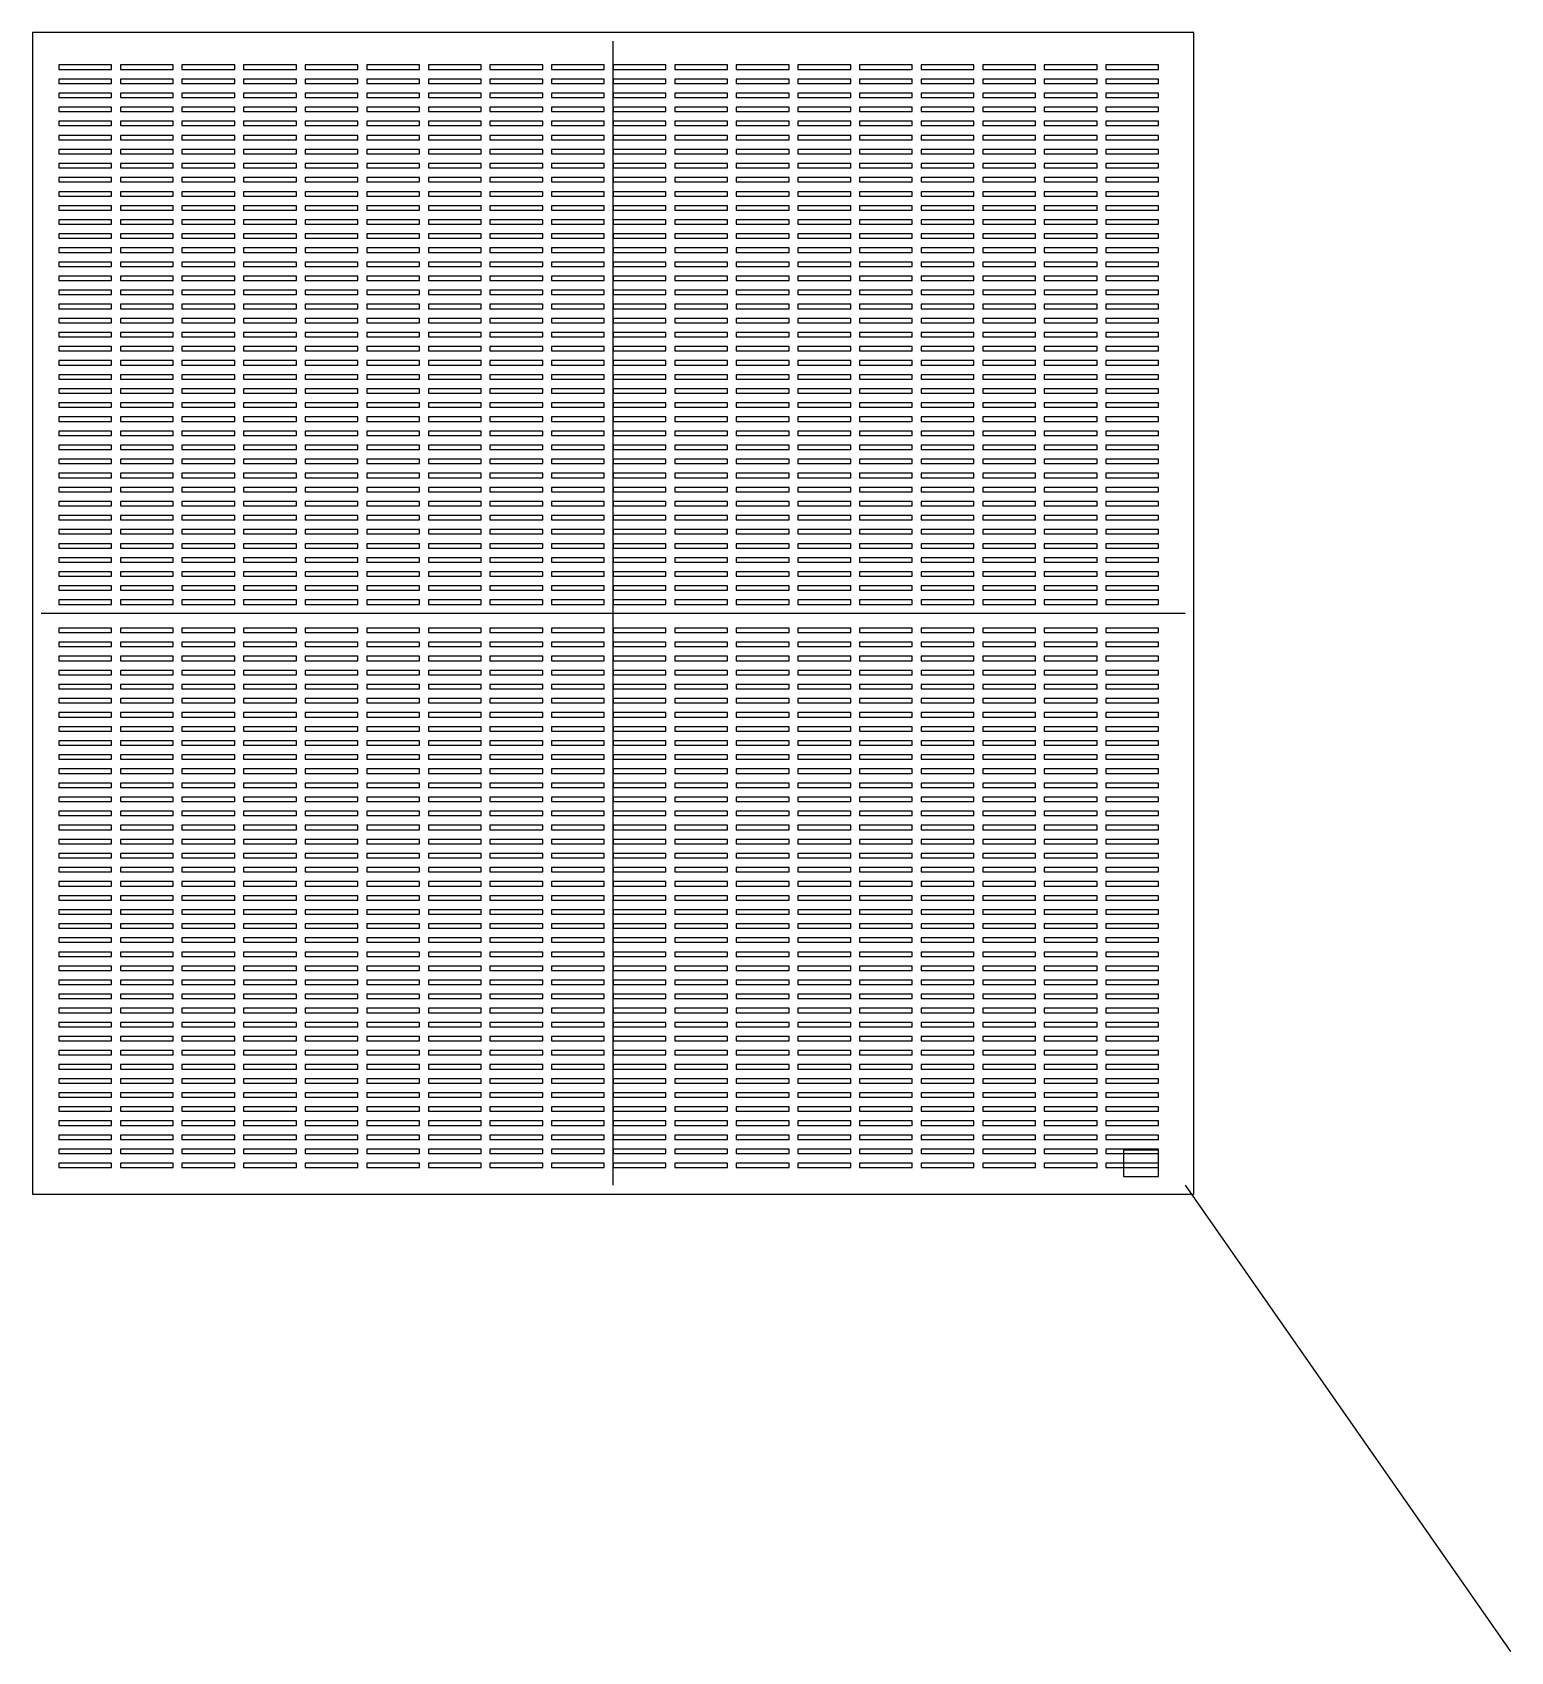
# Model space of a CAD drawing. Header units: metres. Extents: x 435451 to 436291, y 6356236 to 6357156.
import ezdxf

# ---------------------------------------------------------------- set-up
doc = ezdxf.new("R2010")
doc.units = ezdxf.units.M

msp = doc.modelspace()

# ---------------------------------------------------------------- linework, layer by layer
at = {"layer": 'CLOTURE'}
msp.add_lwpolyline([(435450.7, 6356496), (436110.7, 6356496), (436110.7, 6357156), (435450.7, 6357156)], close=True, dxfattribs=at)
at = {"layer": 'PISTE_ACCES'}
for p, q in [((435780.7, 6356501), (435780.7, 6357151)), ((435455.7, 6356826), (436105.7, 6356826)), ((436105.7, 6356501), (436290.7, 6356236))]:
    msp.add_line(p, q, dxfattribs=at)
at = {"layer": 'POSTE_LIVRAISON'}
msp.add_lwpolyline([(436070.7, 6356506), (436090.7, 6356506), (436090.7, 6356521), (436070.7, 6356521)], close=True, dxfattribs=at)
at = {"layer": 'TABLES_PV'}
for points in [[(435465.7, 6357135), (435495.7, 6357135), (435495.7, 6357137.5), (435465.7, 6357137.5)], [(435500.7, 6357135), (435530.7, 6357135), (435530.7, 6357137.5), (435500.7, 6357137.5)], [(435535.7, 6357135), (435565.7, 6357135), (435565.7, 6357137.5), (435535.7, 6357137.5)], [(435570.7, 6357135), (435600.7, 6357135), (435600.7, 6357137.5), (435570.7, 6357137.5)], [(435605.7, 6357135), (435635.7, 6357135), (435635.7, 6357137.5), (435605.7, 6357137.5)], [(435640.7, 6357135), (435670.7, 6357135), (435670.7, 6357137.5), (435640.7, 6357137.5)], [(435675.7, 6357135), (435705.7, 6357135), (435705.7, 6357137.5), (435675.7, 6357137.5)], [(435710.7, 6357135), (435740.7, 6357135), (435740.7, 6357137.5), (435710.7, 6357137.5)], [(435745.7, 6357135), (435775.7, 6357135), (435775.7, 6357137.5), (435745.7, 6357137.5)], [(435780.7, 6357135), (435810.7, 6357135), (435810.7, 6357137.5), (435780.7, 6357137.5)], [(435815.7, 6357135), (435845.7, 6357135), (435845.7, 6357137.5), (435815.7, 6357137.5)], [(435850.7, 6357135), (435880.7, 6357135), (435880.7, 6357137.5), (435850.7, 6357137.5)], [(435885.7, 6357135), (435915.7, 6357135), (435915.7, 6357137.5), (435885.7, 6357137.5)], [(435920.7, 6357135), (435950.7, 6357135), (435950.7, 6357137.5), (435920.7, 6357137.5)], [(435955.7, 6357135), (435985.7, 6357135), (435985.7, 6357137.5), (435955.7, 6357137.5)], [(435990.7, 6357135), (436020.7, 6357135), (436020.7, 6357137.5), (435990.7, 6357137.5)], [(436025.7, 6357135), (436055.7, 6357135), (436055.7, 6357137.5), (436025.7, 6357137.5)], [(436060.7, 6357135), (436090.7, 6357135), (436090.7, 6357137.5), (436060.7, 6357137.5)], [(435465.7, 6357127), (435495.7, 6357127), (435495.7, 6357129.5), (435465.7, 6357129.5)], [(435500.7, 6357127), (435530.7, 6357127), (435530.7, 6357129.5), (435500.7, 6357129.5)], [(435535.7, 6357127), (435565.7, 6357127), (435565.7, 6357129.5), (435535.7, 6357129.5)], [(435570.7, 6357127), (435600.7, 6357127), (435600.7, 6357129.5), (435570.7, 6357129.5)], [(435605.7, 6357127), (435635.7, 6357127), (435635.7, 6357129.5), (435605.7, 6357129.5)], [(435640.7, 6357127), (435670.7, 6357127), (435670.7, 6357129.5), (435640.7, 6357129.5)], [(435675.7, 6357127), (435705.7, 6357127), (435705.7, 6357129.5), (435675.7, 6357129.5)], [(435710.7, 6357127), (435740.7, 6357127), (435740.7, 6357129.5), (435710.7, 6357129.5)], [(435745.7, 6357127), (435775.7, 6357127), (435775.7, 6357129.5), (435745.7, 6357129.5)], [(435780.7, 6357127), (435810.7, 6357127), (435810.7, 6357129.5), (435780.7, 6357129.5)], [(435815.7, 6357127), (435845.7, 6357127), (435845.7, 6357129.5), (435815.7, 6357129.5)], [(435850.7, 6357127), (435880.7, 6357127), (435880.7, 6357129.5), (435850.7, 6357129.5)], [(435885.7, 6357127), (435915.7, 6357127), (435915.7, 6357129.5), (435885.7, 6357129.5)], [(435920.7, 6357127), (435950.7, 6357127), (435950.7, 6357129.5), (435920.7, 6357129.5)], [(435955.7, 6357127), (435985.7, 6357127), (435985.7, 6357129.5), (435955.7, 6357129.5)], [(435990.7, 6357127), (436020.7, 6357127), (436020.7, 6357129.5), (435990.7, 6357129.5)], [(436025.7, 6357127), (436055.7, 6357127), (436055.7, 6357129.5), (436025.7, 6357129.5)], [(436060.7, 6357127), (436090.7, 6357127), (436090.7, 6357129.5), (436060.7, 6357129.5)], [(435465.7, 6357119), (435495.7, 6357119), (435495.7, 6357121.5), (435465.7, 6357121.5)], [(435500.7, 6357119), (435530.7, 6357119), (435530.7, 6357121.5), (435500.7, 6357121.5)], [(435535.7, 6357119), (435565.7, 6357119), (435565.7, 6357121.5), (435535.7, 6357121.5)], [(435570.7, 6357119), (435600.7, 6357119), (435600.7, 6357121.5), (435570.7, 6357121.5)], [(435605.7, 6357119), (435635.7, 6357119), (435635.7, 6357121.5), (435605.7, 6357121.5)], [(435640.7, 6357119), (435670.7, 6357119), (435670.7, 6357121.5), (435640.7, 6357121.5)], [(435675.7, 6357119), (435705.7, 6357119), (435705.7, 6357121.5), (435675.7, 6357121.5)], [(435710.7, 6357119), (435740.7, 6357119), (435740.7, 6357121.5), (435710.7, 6357121.5)], [(435745.7, 6357119), (435775.7, 6357119), (435775.7, 6357121.5), (435745.7, 6357121.5)], [(435780.7, 6357119), (435810.7, 6357119), (435810.7, 6357121.5), (435780.7, 6357121.5)], [(435815.7, 6357119), (435845.7, 6357119), (435845.7, 6357121.5), (435815.7, 6357121.5)], [(435850.7, 6357119), (435880.7, 6357119), (435880.7, 6357121.5), (435850.7, 6357121.5)], [(435885.7, 6357119), (435915.7, 6357119), (435915.7, 6357121.5), (435885.7, 6357121.5)], [(435920.7, 6357119), (435950.7, 6357119), (435950.7, 6357121.5), (435920.7, 6357121.5)], [(435955.7, 6357119), (435985.7, 6357119), (435985.7, 6357121.5), (435955.7, 6357121.5)], [(435990.7, 6357119), (436020.7, 6357119), (436020.7, 6357121.5), (435990.7, 6357121.5)], [(436025.7, 6357119), (436055.7, 6357119), (436055.7, 6357121.5), (436025.7, 6357121.5)], [(436060.7, 6357119), (436090.7, 6357119), (436090.7, 6357121.5), (436060.7, 6357121.5)], [(435465.7, 6357111), (435495.7, 6357111), (435495.7, 6357113.5), (435465.7, 6357113.5)], [(435500.7, 6357111), (435530.7, 6357111), (435530.7, 6357113.5), (435500.7, 6357113.5)], [(435535.7, 6357111), (435565.7, 6357111), (435565.7, 6357113.5), (435535.7, 6357113.5)], [(435570.7, 6357111), (435600.7, 6357111), (435600.7, 6357113.5), (435570.7, 6357113.5)], [(435605.7, 6357111), (435635.7, 6357111), (435635.7, 6357113.5), (435605.7, 6357113.5)], [(435640.7, 6357111), (435670.7, 6357111), (435670.7, 6357113.5), (435640.7, 6357113.5)], [(435675.7, 6357111), (435705.7, 6357111), (435705.7, 6357113.5), (435675.7, 6357113.5)], [(435710.7, 6357111), (435740.7, 6357111), (435740.7, 6357113.5), (435710.7, 6357113.5)], [(435745.7, 6357111), (435775.7, 6357111), (435775.7, 6357113.5), (435745.7, 6357113.5)], [(435780.7, 6357111), (435810.7, 6357111), (435810.7, 6357113.5), (435780.7, 6357113.5)], [(435815.7, 6357111), (435845.7, 6357111), (435845.7, 6357113.5), (435815.7, 6357113.5)], [(435850.7, 6357111), (435880.7, 6357111), (435880.7, 6357113.5), (435850.7, 6357113.5)], [(435885.7, 6357111), (435915.7, 6357111), (435915.7, 6357113.5), (435885.7, 6357113.5)], [(435920.7, 6357111), (435950.7, 6357111), (435950.7, 6357113.5), (435920.7, 6357113.5)], [(435955.7, 6357111), (435985.7, 6357111), (435985.7, 6357113.5), (435955.7, 6357113.5)], [(435990.7, 6357111), (436020.7, 6357111), (436020.7, 6357113.5), (435990.7, 6357113.5)], [(436025.7, 6357111), (436055.7, 6357111), (436055.7, 6357113.5), (436025.7, 6357113.5)], [(436060.7, 6357111), (436090.7, 6357111), (436090.7, 6357113.5), (436060.7, 6357113.5)], [(435465.7, 6357103), (435495.7, 6357103), (435495.7, 6357105.5), (435465.7, 6357105.5)], [(435500.7, 6357103), (435530.7, 6357103), (435530.7, 6357105.5), (435500.7, 6357105.5)], [(435535.7, 6357103), (435565.7, 6357103), (435565.7, 6357105.5), (435535.7, 6357105.5)], [(435570.7, 6357103), (435600.7, 6357103), (435600.7, 6357105.5), (435570.7, 6357105.5)], [(435605.7, 6357103), (435635.7, 6357103), (435635.7, 6357105.5), (435605.7, 6357105.5)], [(435640.7, 6357103), (435670.7, 6357103), (435670.7, 6357105.5), (435640.7, 6357105.5)], [(435675.7, 6357103), (435705.7, 6357103), (435705.7, 6357105.5), (435675.7, 6357105.5)], [(435710.7, 6357103), (435740.7, 6357103), (435740.7, 6357105.5), (435710.7, 6357105.5)], [(435745.7, 6357103), (435775.7, 6357103), (435775.7, 6357105.5), (435745.7, 6357105.5)], [(435780.7, 6357103), (435810.7, 6357103), (435810.7, 6357105.5), (435780.7, 6357105.5)], [(435815.7, 6357103), (435845.7, 6357103), (435845.7, 6357105.5), (435815.7, 6357105.5)], [(435850.7, 6357103), (435880.7, 6357103), (435880.7, 6357105.5), (435850.7, 6357105.5)], [(435885.7, 6357103), (435915.7, 6357103), (435915.7, 6357105.5), (435885.7, 6357105.5)], [(435920.7, 6357103), (435950.7, 6357103), (435950.7, 6357105.5), (435920.7, 6357105.5)], [(435955.7, 6357103), (435985.7, 6357103), (435985.7, 6357105.5), (435955.7, 6357105.5)], [(435990.7, 6357103), (436020.7, 6357103), (436020.7, 6357105.5), (435990.7, 6357105.5)], [(436025.7, 6357103), (436055.7, 6357103), (436055.7, 6357105.5), (436025.7, 6357105.5)], [(436060.7, 6357103), (436090.7, 6357103), (436090.7, 6357105.5), (436060.7, 6357105.5)], [(435465.7, 6357095), (435495.7, 6357095), (435495.7, 6357097.5), (435465.7, 6357097.5)], [(435500.7, 6357095), (435530.7, 6357095), (435530.7, 6357097.5), (435500.7, 6357097.5)], [(435535.7, 6357095), (435565.7, 6357095), (435565.7, 6357097.5), (435535.7, 6357097.5)], [(435570.7, 6357095), (435600.7, 6357095), (435600.7, 6357097.5), (435570.7, 6357097.5)], [(435605.7, 6357095), (435635.7, 6357095), (435635.7, 6357097.5), (435605.7, 6357097.5)], [(435640.7, 6357095), (435670.7, 6357095), (435670.7, 6357097.5), (435640.7, 6357097.5)], [(435675.7, 6357095), (435705.7, 6357095), (435705.7, 6357097.5), (435675.7, 6357097.5)], [(435710.7, 6357095), (435740.7, 6357095), (435740.7, 6357097.5), (435710.7, 6357097.5)], [(435745.7, 6357095), (435775.7, 6357095), (435775.7, 6357097.5), (435745.7, 6357097.5)], [(435780.7, 6357095), (435810.7, 6357095), (435810.7, 6357097.5), (435780.7, 6357097.5)], [(435815.7, 6357095), (435845.7, 6357095), (435845.7, 6357097.5), (435815.7, 6357097.5)], [(435850.7, 6357095), (435880.7, 6357095), (435880.7, 6357097.5), (435850.7, 6357097.5)], [(435885.7, 6357095), (435915.7, 6357095), (435915.7, 6357097.5), (435885.7, 6357097.5)], [(435920.7, 6357095), (435950.7, 6357095), (435950.7, 6357097.5), (435920.7, 6357097.5)], [(435955.7, 6357095), (435985.7, 6357095), (435985.7, 6357097.5), (435955.7, 6357097.5)], [(435990.7, 6357095), (436020.7, 6357095), (436020.7, 6357097.5), (435990.7, 6357097.5)], [(436025.7, 6357095), (436055.7, 6357095), (436055.7, 6357097.5), (436025.7, 6357097.5)], [(436060.7, 6357095), (436090.7, 6357095), (436090.7, 6357097.5), (436060.7, 6357097.5)], [(435465.7, 6357087), (435495.7, 6357087), (435495.7, 6357089.5), (435465.7, 6357089.5)], [(435465.7, 6357079), (435495.7, 6357079), (435495.7, 6357081.5), (435465.7, 6357081.5)], [(435500.7, 6357087), (435530.7, 6357087), (435530.7, 6357089.5), (435500.7, 6357089.5)], [(435500.7, 6357079), (435530.7, 6357079), (435530.7, 6357081.5), (435500.7, 6357081.5)], [(435535.7, 6357087), (435565.7, 6357087), (435565.7, 6357089.5), (435535.7, 6357089.5)], [(435535.7, 6357079), (435565.7, 6357079), (435565.7, 6357081.5), (435535.7, 6357081.5)], [(435570.7, 6357087), (435600.7, 6357087), (435600.7, 6357089.5), (435570.7, 6357089.5)], [(435570.7, 6357079), (435600.7, 6357079), (435600.7, 6357081.5), (435570.7, 6357081.5)], [(435605.7, 6357087), (435635.7, 6357087), (435635.7, 6357089.5), (435605.7, 6357089.5)], [(435605.7, 6357079), (435635.7, 6357079), (435635.7, 6357081.5), (435605.7, 6357081.5)], [(435640.7, 6357087), (435670.7, 6357087), (435670.7, 6357089.5), (435640.7, 6357089.5)], [(435640.7, 6357079), (435670.7, 6357079), (435670.7, 6357081.5), (435640.7, 6357081.5)], [(435675.7, 6357087), (435705.7, 6357087), (435705.7, 6357089.5), (435675.7, 6357089.5)], [(435675.7, 6357079), (435705.7, 6357079), (435705.7, 6357081.5), (435675.7, 6357081.5)], [(435710.7, 6357087), (435740.7, 6357087), (435740.7, 6357089.5), (435710.7, 6357089.5)], [(435710.7, 6357079), (435740.7, 6357079), (435740.7, 6357081.5), (435710.7, 6357081.5)], [(435745.7, 6357087), (435775.7, 6357087), (435775.7, 6357089.5), (435745.7, 6357089.5)], [(435745.7, 6357079), (435775.7, 6357079), (435775.7, 6357081.5), (435745.7, 6357081.5)], [(435780.7, 6357087), (435810.7, 6357087), (435810.7, 6357089.5), (435780.7, 6357089.5)], [(435780.7, 6357079), (435810.7, 6357079), (435810.7, 6357081.5), (435780.7, 6357081.5)], [(435815.7, 6357087), (435845.7, 6357087), (435845.7, 6357089.5), (435815.7, 6357089.5)], [(435815.7, 6357079), (435845.7, 6357079), (435845.7, 6357081.5), (435815.7, 6357081.5)], [(435850.7, 6357087), (435880.7, 6357087), (435880.7, 6357089.5), (435850.7, 6357089.5)], [(435850.7, 6357079), (435880.7, 6357079), (435880.7, 6357081.5), (435850.7, 6357081.5)], [(435885.7, 6357087), (435915.7, 6357087), (435915.7, 6357089.5), (435885.7, 6357089.5)], [(435885.7, 6357079), (435915.7, 6357079), (435915.7, 6357081.5), (435885.7, 6357081.5)], [(435920.7, 6357087), (435950.7, 6357087), (435950.7, 6357089.5), (435920.7, 6357089.5)], [(435920.7, 6357079), (435950.7, 6357079), (435950.7, 6357081.5), (435920.7, 6357081.5)], [(435955.7, 6357087), (435985.7, 6357087), (435985.7, 6357089.5), (435955.7, 6357089.5)], [(435955.7, 6357079), (435985.7, 6357079), (435985.7, 6357081.5), (435955.7, 6357081.5)], [(435990.7, 6357087), (436020.7, 6357087), (436020.7, 6357089.5), (435990.7, 6357089.5)], [(435990.7, 6357079), (436020.7, 6357079), (436020.7, 6357081.5), (435990.7, 6357081.5)], [(436025.7, 6357087), (436055.7, 6357087), (436055.7, 6357089.5), (436025.7, 6357089.5)], [(436025.7, 6357079), (436055.7, 6357079), (436055.7, 6357081.5), (436025.7, 6357081.5)], [(436060.7, 6357087), (436090.7, 6357087), (436090.7, 6357089.5), (436060.7, 6357089.5)], [(436060.7, 6357079), (436090.7, 6357079), (436090.7, 6357081.5), (436060.7, 6357081.5)], [(435465.7, 6357071), (435495.7, 6357071), (435495.7, 6357073.5), (435465.7, 6357073.5)], [(435500.7, 6357071), (435530.7, 6357071), (435530.7, 6357073.5), (435500.7, 6357073.5)], [(435535.7, 6357071), (435565.7, 6357071), (435565.7, 6357073.5), (435535.7, 6357073.5)], [(435570.7, 6357071), (435600.7, 6357071), (435600.7, 6357073.5), (435570.7, 6357073.5)], [(435605.7, 6357071), (435635.7, 6357071), (435635.7, 6357073.5), (435605.7, 6357073.5)], [(435640.7, 6357071), (435670.7, 6357071), (435670.7, 6357073.5), (435640.7, 6357073.5)], [(435675.7, 6357071), (435705.7, 6357071), (435705.7, 6357073.5), (435675.7, 6357073.5)], [(435710.7, 6357071), (435740.7, 6357071), (435740.7, 6357073.5), (435710.7, 6357073.5)], [(435745.7, 6357071), (435775.7, 6357071), (435775.7, 6357073.5), (435745.7, 6357073.5)], [(435780.7, 6357071), (435810.7, 6357071), (435810.7, 6357073.5), (435780.7, 6357073.5)], [(435815.7, 6357071), (435845.7, 6357071), (435845.7, 6357073.5), (435815.7, 6357073.5)], [(435850.7, 6357071), (435880.7, 6357071), (435880.7, 6357073.5), (435850.7, 6357073.5)], [(435885.7, 6357071), (435915.7, 6357071), (435915.7, 6357073.5), (435885.7, 6357073.5)], [(435920.7, 6357071), (435950.7, 6357071), (435950.7, 6357073.5), (435920.7, 6357073.5)], [(435955.7, 6357071), (435985.7, 6357071), (435985.7, 6357073.5), (435955.7, 6357073.5)], [(435990.7, 6357071), (436020.7, 6357071), (436020.7, 6357073.5), (435990.7, 6357073.5)], [(436025.7, 6357071), (436055.7, 6357071), (436055.7, 6357073.5), (436025.7, 6357073.5)], [(436060.7, 6357071), (436090.7, 6357071), (436090.7, 6357073.5), (436060.7, 6357073.5)], [(435465.7, 6357063), (435495.7, 6357063), (435495.7, 6357065.5), (435465.7, 6357065.5)], [(435500.7, 6357063), (435530.7, 6357063), (435530.7, 6357065.5), (435500.7, 6357065.5)], [(435535.7, 6357063), (435565.7, 6357063), (435565.7, 6357065.5), (435535.7, 6357065.5)], [(435570.7, 6357063), (435600.7, 6357063), (435600.7, 6357065.5), (435570.7, 6357065.5)], [(435605.7, 6357063), (435635.7, 6357063), (435635.7, 6357065.5), (435605.7, 6357065.5)], [(435640.7, 6357063), (435670.7, 6357063), (435670.7, 6357065.5), (435640.7, 6357065.5)], [(435675.7, 6357063), (435705.7, 6357063), (435705.7, 6357065.5), (435675.7, 6357065.5)], [(435710.7, 6357063), (435740.7, 6357063), (435740.7, 6357065.5), (435710.7, 6357065.5)], [(435745.7, 6357063), (435775.7, 6357063), (435775.7, 6357065.5), (435745.7, 6357065.5)], [(435780.7, 6357063), (435810.7, 6357063), (435810.7, 6357065.5), (435780.7, 6357065.5)], [(435815.7, 6357063), (435845.7, 6357063), (435845.7, 6357065.5), (435815.7, 6357065.5)], [(435850.7, 6357063), (435880.7, 6357063), (435880.7, 6357065.5), (435850.7, 6357065.5)], [(435885.7, 6357063), (435915.7, 6357063), (435915.7, 6357065.5), (435885.7, 6357065.5)], [(435920.7, 6357063), (435950.7, 6357063), (435950.7, 6357065.5), (435920.7, 6357065.5)], [(435955.7, 6357063), (435985.7, 6357063), (435985.7, 6357065.5), (435955.7, 6357065.5)], [(435990.7, 6357063), (436020.7, 6357063), (436020.7, 6357065.5), (435990.7, 6357065.5)], [(436025.7, 6357063), (436055.7, 6357063), (436055.7, 6357065.5), (436025.7, 6357065.5)], [(436060.7, 6357063), (436090.7, 6357063), (436090.7, 6357065.5), (436060.7, 6357065.5)], [(435465.7, 6357055), (435495.7, 6357055), (435495.7, 6357057.5), (435465.7, 6357057.5)], [(435500.7, 6357055), (435530.7, 6357055), (435530.7, 6357057.5), (435500.7, 6357057.5)], [(435535.7, 6357055), (435565.7, 6357055), (435565.7, 6357057.5), (435535.7, 6357057.5)], [(435570.7, 6357055), (435600.7, 6357055), (435600.7, 6357057.5), (435570.7, 6357057.5)], [(435605.7, 6357055), (435635.7, 6357055), (435635.7, 6357057.5), (435605.7, 6357057.5)], [(435640.7, 6357055), (435670.7, 6357055), (435670.7, 6357057.5), (435640.7, 6357057.5)], [(435675.7, 6357055), (435705.7, 6357055), (435705.7, 6357057.5), (435675.7, 6357057.5)], [(435710.7, 6357055), (435740.7, 6357055), (435740.7, 6357057.5), (435710.7, 6357057.5)], [(435745.7, 6357055), (435775.7, 6357055), (435775.7, 6357057.5), (435745.7, 6357057.5)], [(435780.7, 6357055), (435810.7, 6357055), (435810.7, 6357057.5), (435780.7, 6357057.5)], [(435815.7, 6357055), (435845.7, 6357055), (435845.7, 6357057.5), (435815.7, 6357057.5)], [(435850.7, 6357055), (435880.7, 6357055), (435880.7, 6357057.5), (435850.7, 6357057.5)], [(435885.7, 6357055), (435915.7, 6357055), (435915.7, 6357057.5), (435885.7, 6357057.5)], [(435920.7, 6357055), (435950.7, 6357055), (435950.7, 6357057.5), (435920.7, 6357057.5)], [(435955.7, 6357055), (435985.7, 6357055), (435985.7, 6357057.5), (435955.7, 6357057.5)], [(435990.7, 6357055), (436020.7, 6357055), (436020.7, 6357057.5), (435990.7, 6357057.5)], [(436025.7, 6357055), (436055.7, 6357055), (436055.7, 6357057.5), (436025.7, 6357057.5)], [(436060.7, 6357055), (436090.7, 6357055), (436090.7, 6357057.5), (436060.7, 6357057.5)], [(435465.7, 6357047), (435495.7, 6357047), (435495.7, 6357049.5), (435465.7, 6357049.5)], [(435500.7, 6357047), (435530.7, 6357047), (435530.7, 6357049.5), (435500.7, 6357049.5)], [(435535.7, 6357047), (435565.7, 6357047), (435565.7, 6357049.5), (435535.7, 6357049.5)], [(435570.7, 6357047), (435600.7, 6357047), (435600.7, 6357049.5), (435570.7, 6357049.5)], [(435605.7, 6357047), (435635.7, 6357047), (435635.7, 6357049.5), (435605.7, 6357049.5)], [(435640.7, 6357047), (435670.7, 6357047), (435670.7, 6357049.5), (435640.7, 6357049.5)], [(435675.7, 6357047), (435705.7, 6357047), (435705.7, 6357049.5), (435675.7, 6357049.5)], [(435710.7, 6357047), (435740.7, 6357047), (435740.7, 6357049.5), (435710.7, 6357049.5)], [(435745.7, 6357047), (435775.7, 6357047), (435775.7, 6357049.5), (435745.7, 6357049.5)], [(435780.7, 6357047), (435810.7, 6357047), (435810.7, 6357049.5), (435780.7, 6357049.5)], [(435815.7, 6357047), (435845.7, 6357047), (435845.7, 6357049.5), (435815.7, 6357049.5)], [(435850.7, 6357047), (435880.7, 6357047), (435880.7, 6357049.5), (435850.7, 6357049.5)], [(435885.7, 6357047), (435915.7, 6357047), (435915.7, 6357049.5), (435885.7, 6357049.5)], [(435920.7, 6357047), (435950.7, 6357047), (435950.7, 6357049.5), (435920.7, 6357049.5)], [(435955.7, 6357047), (435985.7, 6357047), (435985.7, 6357049.5), (435955.7, 6357049.5)], [(435990.7, 6357047), (436020.7, 6357047), (436020.7, 6357049.5), (435990.7, 6357049.5)], [(436025.7, 6357047), (436055.7, 6357047), (436055.7, 6357049.5), (436025.7, 6357049.5)], [(436060.7, 6357047), (436090.7, 6357047), (436090.7, 6357049.5), (436060.7, 6357049.5)], [(435465.7, 6357039), (435495.7, 6357039), (435495.7, 6357041.5), (435465.7, 6357041.5)], [(435500.7, 6357039), (435530.7, 6357039), (435530.7, 6357041.5), (435500.7, 6357041.5)], [(435535.7, 6357039), (435565.7, 6357039), (435565.7, 6357041.5), (435535.7, 6357041.5)], [(435570.7, 6357039), (435600.7, 6357039), (435600.7, 6357041.5), (435570.7, 6357041.5)], [(435605.7, 6357039), (435635.7, 6357039), (435635.7, 6357041.5), (435605.7, 6357041.5)], [(435640.7, 6357039), (435670.7, 6357039), (435670.7, 6357041.5), (435640.7, 6357041.5)], [(435675.7, 6357039), (435705.7, 6357039), (435705.7, 6357041.5), (435675.7, 6357041.5)], [(435710.7, 6357039), (435740.7, 6357039), (435740.7, 6357041.5), (435710.7, 6357041.5)], [(435745.7, 6357039), (435775.7, 6357039), (435775.7, 6357041.5), (435745.7, 6357041.5)], [(435780.7, 6357039), (435810.7, 6357039), (435810.7, 6357041.5), (435780.7, 6357041.5)], [(435815.7, 6357039), (435845.7, 6357039), (435845.7, 6357041.5), (435815.7, 6357041.5)], [(435850.7, 6357039), (435880.7, 6357039), (435880.7, 6357041.5), (435850.7, 6357041.5)], [(435885.7, 6357039), (435915.7, 6357039), (435915.7, 6357041.5), (435885.7, 6357041.5)], [(435920.7, 6357039), (435950.7, 6357039), (435950.7, 6357041.5), (435920.7, 6357041.5)], [(435955.7, 6357039), (435985.7, 6357039), (435985.7, 6357041.5), (435955.7, 6357041.5)], [(435990.7, 6357039), (436020.7, 6357039), (436020.7, 6357041.5), (435990.7, 6357041.5)], [(436025.7, 6357039), (436055.7, 6357039), (436055.7, 6357041.5), (436025.7, 6357041.5)], [(436060.7, 6357039), (436090.7, 6357039), (436090.7, 6357041.5), (436060.7, 6357041.5)], [(435465.7, 6357031), (435495.7, 6357031), (435495.7, 6357033.5), (435465.7, 6357033.5)], [(435465.7, 6357023), (435495.7, 6357023), (435495.7, 6357025.5), (435465.7, 6357025.5)], [(435500.7, 6357031), (435530.7, 6357031), (435530.7, 6357033.5), (435500.7, 6357033.5)], [(435500.7, 6357023), (435530.7, 6357023), (435530.7, 6357025.5), (435500.7, 6357025.5)], [(435535.7, 6357031), (435565.7, 6357031), (435565.7, 6357033.5), (435535.7, 6357033.5)], [(435535.7, 6357023), (435565.7, 6357023), (435565.7, 6357025.5), (435535.7, 6357025.5)], [(435570.7, 6357031), (435600.7, 6357031), (435600.7, 6357033.5), (435570.7, 6357033.5)], [(435570.7, 6357023), (435600.7, 6357023), (435600.7, 6357025.5), (435570.7, 6357025.5)], [(435605.7, 6357031), (435635.7, 6357031), (435635.7, 6357033.5), (435605.7, 6357033.5)], [(435605.7, 6357023), (435635.7, 6357023), (435635.7, 6357025.5), (435605.7, 6357025.5)], [(435640.7, 6357031), (435670.7, 6357031), (435670.7, 6357033.5), (435640.7, 6357033.5)], [(435640.7, 6357023), (435670.7, 6357023), (435670.7, 6357025.5), (435640.7, 6357025.5)], [(435675.7, 6357031), (435705.7, 6357031), (435705.7, 6357033.5), (435675.7, 6357033.5)], [(435675.7, 6357023), (435705.7, 6357023), (435705.7, 6357025.5), (435675.7, 6357025.5)], [(435710.7, 6357031), (435740.7, 6357031), (435740.7, 6357033.5), (435710.7, 6357033.5)], [(435710.7, 6357023), (435740.7, 6357023), (435740.7, 6357025.5), (435710.7, 6357025.5)], [(435745.7, 6357031), (435775.7, 6357031), (435775.7, 6357033.5), (435745.7, 6357033.5)], [(435745.7, 6357023), (435775.7, 6357023), (435775.7, 6357025.5), (435745.7, 6357025.5)], [(435780.7, 6357031), (435810.7, 6357031), (435810.7, 6357033.5), (435780.7, 6357033.5)], [(435780.7, 6357023), (435810.7, 6357023), (435810.7, 6357025.5), (435780.7, 6357025.5)], [(435815.7, 6357031), (435845.7, 6357031), (435845.7, 6357033.5), (435815.7, 6357033.5)], [(435815.7, 6357023), (435845.7, 6357023), (435845.7, 6357025.5), (435815.7, 6357025.5)], [(435850.7, 6357031), (435880.7, 6357031), (435880.7, 6357033.5), (435850.7, 6357033.5)], [(435850.7, 6357023), (435880.7, 6357023), (435880.7, 6357025.5), (435850.7, 6357025.5)], [(435885.7, 6357031), (435915.7, 6357031), (435915.7, 6357033.5), (435885.7, 6357033.5)], [(435885.7, 6357023), (435915.7, 6357023), (435915.7, 6357025.5), (435885.7, 6357025.5)], [(435920.7, 6357031), (435950.7, 6357031), (435950.7, 6357033.5), (435920.7, 6357033.5)], [(435920.7, 6357023), (435950.7, 6357023), (435950.7, 6357025.5), (435920.7, 6357025.5)], [(435955.7, 6357031), (435985.7, 6357031), (435985.7, 6357033.5), (435955.7, 6357033.5)], [(435955.7, 6357023), (435985.7, 6357023), (435985.7, 6357025.5), (435955.7, 6357025.5)], [(435990.7, 6357031), (436020.7, 6357031), (436020.7, 6357033.5), (435990.7, 6357033.5)], [(435990.7, 6357023), (436020.7, 6357023), (436020.7, 6357025.5), (435990.7, 6357025.5)], [(436025.7, 6357031), (436055.7, 6357031), (436055.7, 6357033.5), (436025.7, 6357033.5)], [(436025.7, 6357023), (436055.7, 6357023), (436055.7, 6357025.5), (436025.7, 6357025.5)], [(436060.7, 6357031), (436090.7, 6357031), (436090.7, 6357033.5), (436060.7, 6357033.5)], [(436060.7, 6357023), (436090.7, 6357023), (436090.7, 6357025.5), (436060.7, 6357025.5)], [(435465.7, 6357015), (435495.7, 6357015), (435495.7, 6357017.5), (435465.7, 6357017.5)], [(435500.7, 6357015), (435530.7, 6357015), (435530.7, 6357017.5), (435500.7, 6357017.5)], [(435535.7, 6357015), (435565.7, 6357015), (435565.7, 6357017.5), (435535.7, 6357017.5)], [(435570.7, 6357015), (435600.7, 6357015), (435600.7, 6357017.5), (435570.7, 6357017.5)], [(435605.7, 6357015), (435635.7, 6357015), (435635.7, 6357017.5), (435605.7, 6357017.5)], [(435640.7, 6357015), (435670.7, 6357015), (435670.7, 6357017.5), (435640.7, 6357017.5)], [(435675.7, 6357015), (435705.7, 6357015), (435705.7, 6357017.5), (435675.7, 6357017.5)], [(435710.7, 6357015), (435740.7, 6357015), (435740.7, 6357017.5), (435710.7, 6357017.5)], [(435745.7, 6357015), (435775.7, 6357015), (435775.7, 6357017.5), (435745.7, 6357017.5)], [(435780.7, 6357015), (435810.7, 6357015), (435810.7, 6357017.5), (435780.7, 6357017.5)], [(435815.7, 6357015), (435845.7, 6357015), (435845.7, 6357017.5), (435815.7, 6357017.5)], [(435850.7, 6357015), (435880.7, 6357015), (435880.7, 6357017.5), (435850.7, 6357017.5)], [(435885.7, 6357015), (435915.7, 6357015), (435915.7, 6357017.5), (435885.7, 6357017.5)], [(435920.7, 6357015), (435950.7, 6357015), (435950.7, 6357017.5), (435920.7, 6357017.5)], [(435955.7, 6357015), (435985.7, 6357015), (435985.7, 6357017.5), (435955.7, 6357017.5)], [(435990.7, 6357015), (436020.7, 6357015), (436020.7, 6357017.5), (435990.7, 6357017.5)], [(436025.7, 6357015), (436055.7, 6357015), (436055.7, 6357017.5), (436025.7, 6357017.5)], [(436060.7, 6357015), (436090.7, 6357015), (436090.7, 6357017.5), (436060.7, 6357017.5)], [(435465.7, 6357007), (435495.7, 6357007), (435495.7, 6357009.5), (435465.7, 6357009.5)], [(435500.7, 6357007), (435530.7, 6357007), (435530.7, 6357009.5), (435500.7, 6357009.5)], [(435535.7, 6357007), (435565.7, 6357007), (435565.7, 6357009.5), (435535.7, 6357009.5)], [(435570.7, 6357007), (435600.7, 6357007), (435600.7, 6357009.5), (435570.7, 6357009.5)], [(435605.7, 6357007), (435635.7, 6357007), (435635.7, 6357009.5), (435605.7, 6357009.5)], [(435640.7, 6357007), (435670.7, 6357007), (435670.7, 6357009.5), (435640.7, 6357009.5)], [(435675.7, 6357007), (435705.7, 6357007), (435705.7, 6357009.5), (435675.7, 6357009.5)], [(435710.7, 6357007), (435740.7, 6357007), (435740.7, 6357009.5), (435710.7, 6357009.5)], [(435745.7, 6357007), (435775.7, 6357007), (435775.7, 6357009.5), (435745.7, 6357009.5)], [(435780.7, 6357007), (435810.7, 6357007), (435810.7, 6357009.5), (435780.7, 6357009.5)], [(435815.7, 6357007), (435845.7, 6357007), (435845.7, 6357009.5), (435815.7, 6357009.5)], [(435850.7, 6357007), (435880.7, 6357007), (435880.7, 6357009.5), (435850.7, 6357009.5)], [(435885.7, 6357007), (435915.7, 6357007), (435915.7, 6357009.5), (435885.7, 6357009.5)], [(435920.7, 6357007), (435950.7, 6357007), (435950.7, 6357009.5), (435920.7, 6357009.5)], [(435955.7, 6357007), (435985.7, 6357007), (435985.7, 6357009.5), (435955.7, 6357009.5)], [(435990.7, 6357007), (436020.7, 6357007), (436020.7, 6357009.5), (435990.7, 6357009.5)], [(436025.7, 6357007), (436055.7, 6357007), (436055.7, 6357009.5), (436025.7, 6357009.5)], [(436060.7, 6357007), (436090.7, 6357007), (436090.7, 6357009.5), (436060.7, 6357009.5)], [(435465.7, 6356999), (435495.7, 6356999), (435495.7, 6357001.5), (435465.7, 6357001.5)], [(435500.7, 6356999), (435530.7, 6356999), (435530.7, 6357001.5), (435500.7, 6357001.5)], [(435535.7, 6356999), (435565.7, 6356999), (435565.7, 6357001.5), (435535.7, 6357001.5)], [(435570.7, 6356999), (435600.7, 6356999), (435600.7, 6357001.5), (435570.7, 6357001.5)], [(435605.7, 6356999), (435635.7, 6356999), (435635.7, 6357001.5), (435605.7, 6357001.5)], [(435640.7, 6356999), (435670.7, 6356999), (435670.7, 6357001.5), (435640.7, 6357001.5)], [(435675.7, 6356999), (435705.7, 6356999), (435705.7, 6357001.5), (435675.7, 6357001.5)], [(435710.7, 6356999), (435740.7, 6356999), (435740.7, 6357001.5), (435710.7, 6357001.5)], [(435745.7, 6356999), (435775.7, 6356999), (435775.7, 6357001.5), (435745.7, 6357001.5)], [(435780.7, 6356999), (435810.7, 6356999), (435810.7, 6357001.5), (435780.7, 6357001.5)], [(435815.7, 6356999), (435845.7, 6356999), (435845.7, 6357001.5), (435815.7, 6357001.5)], [(435850.7, 6356999), (435880.7, 6356999), (435880.7, 6357001.5), (435850.7, 6357001.5)], [(435885.7, 6356999), (435915.7, 6356999), (435915.7, 6357001.5), (435885.7, 6357001.5)], [(435920.7, 6356999), (435950.7, 6356999), (435950.7, 6357001.5), (435920.7, 6357001.5)], [(435955.7, 6356999), (435985.7, 6356999), (435985.7, 6357001.5), (435955.7, 6357001.5)], [(435990.7, 6356999), (436020.7, 6356999), (436020.7, 6357001.5), (435990.7, 6357001.5)], [(436025.7, 6356999), (436055.7, 6356999), (436055.7, 6357001.5), (436025.7, 6357001.5)], [(436060.7, 6356999), (436090.7, 6356999), (436090.7, 6357001.5), (436060.7, 6357001.5)], [(435465.7, 6356991), (435495.7, 6356991), (435495.7, 6356993.5), (435465.7, 6356993.5)], [(435500.7, 6356991), (435530.7, 6356991), (435530.7, 6356993.5), (435500.7, 6356993.5)], [(435535.7, 6356991), (435565.7, 6356991), (435565.7, 6356993.5), (435535.7, 6356993.5)], [(435570.7, 6356991), (435600.7, 6356991), (435600.7, 6356993.5), (435570.7, 6356993.5)], [(435605.7, 6356991), (435635.7, 6356991), (435635.7, 6356993.5), (435605.7, 6356993.5)], [(435640.7, 6356991), (435670.7, 6356991), (435670.7, 6356993.5), (435640.7, 6356993.5)], [(435675.7, 6356991), (435705.7, 6356991), (435705.7, 6356993.5), (435675.7, 6356993.5)], [(435710.7, 6356991), (435740.7, 6356991), (435740.7, 6356993.5), (435710.7, 6356993.5)], [(435745.7, 6356991), (435775.7, 6356991), (435775.7, 6356993.5), (435745.7, 6356993.5)], [(435780.7, 6356991), (435810.7, 6356991), (435810.7, 6356993.5), (435780.7, 6356993.5)], [(435815.7, 6356991), (435845.7, 6356991), (435845.7, 6356993.5), (435815.7, 6356993.5)], [(435850.7, 6356991), (435880.7, 6356991), (435880.7, 6356993.5), (435850.7, 6356993.5)], [(435885.7, 6356991), (435915.7, 6356991), (435915.7, 6356993.5), (435885.7, 6356993.5)], [(435920.7, 6356991), (435950.7, 6356991), (435950.7, 6356993.5), (435920.7, 6356993.5)], [(435955.7, 6356991), (435985.7, 6356991), (435985.7, 6356993.5), (435955.7, 6356993.5)], [(435990.7, 6356991), (436020.7, 6356991), (436020.7, 6356993.5), (435990.7, 6356993.5)], [(436025.7, 6356991), (436055.7, 6356991), (436055.7, 6356993.5), (436025.7, 6356993.5)], [(436060.7, 6356991), (436090.7, 6356991), (436090.7, 6356993.5), (436060.7, 6356993.5)], [(435465.7, 6356983), (435495.7, 6356983), (435495.7, 6356985.5), (435465.7, 6356985.5)], [(435500.7, 6356983), (435530.7, 6356983), (435530.7, 6356985.5), (435500.7, 6356985.5)], [(435535.7, 6356983), (435565.7, 6356983), (435565.7, 6356985.5), (435535.7, 6356985.5)], [(435570.7, 6356983), (435600.7, 6356983), (435600.7, 6356985.5), (435570.7, 6356985.5)], [(435605.7, 6356983), (435635.7, 6356983), (435635.7, 6356985.5), (435605.7, 6356985.5)], [(435640.7, 6356983), (435670.7, 6356983), (435670.7, 6356985.5), (435640.7, 6356985.5)], [(435675.7, 6356983), (435705.7, 6356983), (435705.7, 6356985.5), (435675.7, 6356985.5)], [(435710.7, 6356983), (435740.7, 6356983), (435740.7, 6356985.5), (435710.7, 6356985.5)], [(435745.7, 6356983), (435775.7, 6356983), (435775.7, 6356985.5), (435745.7, 6356985.5)], [(435780.7, 6356983), (435810.7, 6356983), (435810.7, 6356985.5), (435780.7, 6356985.5)], [(435815.7, 6356983), (435845.7, 6356983), (435845.7, 6356985.5), (435815.7, 6356985.5)], [(435850.7, 6356983), (435880.7, 6356983), (435880.7, 6356985.5), (435850.7, 6356985.5)], [(435885.7, 6356983), (435915.7, 6356983), (435915.7, 6356985.5), (435885.7, 6356985.5)], [(435920.7, 6356983), (435950.7, 6356983), (435950.7, 6356985.5), (435920.7, 6356985.5)], [(435955.7, 6356983), (435985.7, 6356983), (435985.7, 6356985.5), (435955.7, 6356985.5)], [(435990.7, 6356983), (436020.7, 6356983), (436020.7, 6356985.5), (435990.7, 6356985.5)], [(436025.7, 6356983), (436055.7, 6356983), (436055.7, 6356985.5), (436025.7, 6356985.5)], [(436060.7, 6356983), (436090.7, 6356983), (436090.7, 6356985.5), (436060.7, 6356985.5)], [(435465.7, 6356975), (435495.7, 6356975), (435495.7, 6356977.5), (435465.7, 6356977.5)], [(435500.7, 6356975), (435530.7, 6356975), (435530.7, 6356977.5), (435500.7, 6356977.5)], [(435535.7, 6356975), (435565.7, 6356975), (435565.7, 6356977.5), (435535.7, 6356977.5)], [(435570.7, 6356975), (435600.7, 6356975), (435600.7, 6356977.5), (435570.7, 6356977.5)], [(435605.7, 6356975), (435635.7, 6356975), (435635.7, 6356977.5), (435605.7, 6356977.5)], [(435640.7, 6356975), (435670.7, 6356975), (435670.7, 6356977.5), (435640.7, 6356977.5)], [(435675.7, 6356975), (435705.7, 6356975), (435705.7, 6356977.5), (435675.7, 6356977.5)], [(435710.7, 6356975), (435740.7, 6356975), (435740.7, 6356977.5), (435710.7, 6356977.5)], [(435745.7, 6356975), (435775.7, 6356975), (435775.7, 6356977.5), (435745.7, 6356977.5)], [(435780.7, 6356975), (435810.7, 6356975), (435810.7, 6356977.5), (435780.7, 6356977.5)], [(435815.7, 6356975), (435845.7, 6356975), (435845.7, 6356977.5), (435815.7, 6356977.5)], [(435850.7, 6356975), (435880.7, 6356975), (435880.7, 6356977.5), (435850.7, 6356977.5)], [(435885.7, 6356975), (435915.7, 6356975), (435915.7, 6356977.5), (435885.7, 6356977.5)], [(435920.7, 6356975), (435950.7, 6356975), (435950.7, 6356977.5), (435920.7, 6356977.5)], [(435955.7, 6356975), (435985.7, 6356975), (435985.7, 6356977.5), (435955.7, 6356977.5)], [(435990.7, 6356975), (436020.7, 6356975), (436020.7, 6356977.5), (435990.7, 6356977.5)], [(436025.7, 6356975), (436055.7, 6356975), (436055.7, 6356977.5), (436025.7, 6356977.5)], [(436060.7, 6356975), (436090.7, 6356975), (436090.7, 6356977.5), (436060.7, 6356977.5)], [(435465.7, 6356967), (435495.7, 6356967), (435495.7, 6356969.5), (435465.7, 6356969.5)], [(435465.7, 6356959), (435495.7, 6356959), (435495.7, 6356961.5), (435465.7, 6356961.5)], [(435500.7, 6356967), (435530.7, 6356967), (435530.7, 6356969.5), (435500.7, 6356969.5)], [(435500.7, 6356959), (435530.7, 6356959), (435530.7, 6356961.5), (435500.7, 6356961.5)], [(435535.7, 6356967), (435565.7, 6356967), (435565.7, 6356969.5), (435535.7, 6356969.5)], [(435535.7, 6356959), (435565.7, 6356959), (435565.7, 6356961.5), (435535.7, 6356961.5)], [(435570.7, 6356967), (435600.7, 6356967), (435600.7, 6356969.5), (435570.7, 6356969.5)], [(435570.7, 6356959), (435600.7, 6356959), (435600.7, 6356961.5), (435570.7, 6356961.5)], [(435605.7, 6356967), (435635.7, 6356967), (435635.7, 6356969.5), (435605.7, 6356969.5)], [(435605.7, 6356959), (435635.7, 6356959), (435635.7, 6356961.5), (435605.7, 6356961.5)], [(435640.7, 6356967), (435670.7, 6356967), (435670.7, 6356969.5), (435640.7, 6356969.5)], [(435640.7, 6356959), (435670.7, 6356959), (435670.7, 6356961.5), (435640.7, 6356961.5)], [(435675.7, 6356967), (435705.7, 6356967), (435705.7, 6356969.5), (435675.7, 6356969.5)], [(435675.7, 6356959), (435705.7, 6356959), (435705.7, 6356961.5), (435675.7, 6356961.5)], [(435710.7, 6356967), (435740.7, 6356967), (435740.7, 6356969.5), (435710.7, 6356969.5)], [(435710.7, 6356959), (435740.7, 6356959), (435740.7, 6356961.5), (435710.7, 6356961.5)], [(435745.7, 6356967), (435775.7, 6356967), (435775.7, 6356969.5), (435745.7, 6356969.5)], [(435745.7, 6356959), (435775.7, 6356959), (435775.7, 6356961.5), (435745.7, 6356961.5)], [(435780.7, 6356967), (435810.7, 6356967), (435810.7, 6356969.5), (435780.7, 6356969.5)], [(435780.7, 6356959), (435810.7, 6356959), (435810.7, 6356961.5), (435780.7, 6356961.5)], [(435815.7, 6356967), (435845.7, 6356967), (435845.7, 6356969.5), (435815.7, 6356969.5)], [(435815.7, 6356959), (435845.7, 6356959), (435845.7, 6356961.5), (435815.7, 6356961.5)], [(435850.7, 6356967), (435880.7, 6356967), (435880.7, 6356969.5), (435850.7, 6356969.5)], [(435850.7, 6356959), (435880.7, 6356959), (435880.7, 6356961.5), (435850.7, 6356961.5)], [(435885.7, 6356967), (435915.7, 6356967), (435915.7, 6356969.5), (435885.7, 6356969.5)], [(435885.7, 6356959), (435915.7, 6356959), (435915.7, 6356961.5), (435885.7, 6356961.5)], [(435920.7, 6356967), (435950.7, 6356967), (435950.7, 6356969.5), (435920.7, 6356969.5)], [(435920.7, 6356959), (435950.7, 6356959), (435950.7, 6356961.5), (435920.7, 6356961.5)], [(435955.7, 6356967), (435985.7, 6356967), (435985.7, 6356969.5), (435955.7, 6356969.5)], [(435955.7, 6356959), (435985.7, 6356959), (435985.7, 6356961.5), (435955.7, 6356961.5)], [(435990.7, 6356967), (436020.7, 6356967), (436020.7, 6356969.5), (435990.7, 6356969.5)], [(435990.7, 6356959), (436020.7, 6356959), (436020.7, 6356961.5), (435990.7, 6356961.5)], [(436025.7, 6356967), (436055.7, 6356967), (436055.7, 6356969.5), (436025.7, 6356969.5)], [(436025.7, 6356959), (436055.7, 6356959), (436055.7, 6356961.5), (436025.7, 6356961.5)], [(436060.7, 6356967), (436090.7, 6356967), (436090.7, 6356969.5), (436060.7, 6356969.5)], [(436060.7, 6356959), (436090.7, 6356959), (436090.7, 6356961.5), (436060.7, 6356961.5)], [(435465.7, 6356951), (435495.7, 6356951), (435495.7, 6356953.5), (435465.7, 6356953.5)], [(435500.7, 6356951), (435530.7, 6356951), (435530.7, 6356953.5), (435500.7, 6356953.5)], [(435535.7, 6356951), (435565.7, 6356951), (435565.7, 6356953.5), (435535.7, 6356953.5)], [(435570.7, 6356951), (435600.7, 6356951), (435600.7, 6356953.5), (435570.7, 6356953.5)], [(435605.7, 6356951), (435635.7, 6356951), (435635.7, 6356953.5), (435605.7, 6356953.5)], [(435640.7, 6356951), (435670.7, 6356951), (435670.7, 6356953.5), (435640.7, 6356953.5)], [(435675.7, 6356951), (435705.7, 6356951), (435705.7, 6356953.5), (435675.7, 6356953.5)], [(435710.7, 6356951), (435740.7, 6356951), (435740.7, 6356953.5), (435710.7, 6356953.5)], [(435745.7, 6356951), (435775.7, 6356951), (435775.7, 6356953.5), (435745.7, 6356953.5)], [(435780.7, 6356951), (435810.7, 6356951), (435810.7, 6356953.5), (435780.7, 6356953.5)], [(435815.7, 6356951), (435845.7, 6356951), (435845.7, 6356953.5), (435815.7, 6356953.5)], [(435850.7, 6356951), (435880.7, 6356951), (435880.7, 6356953.5), (435850.7, 6356953.5)], [(435885.7, 6356951), (435915.7, 6356951), (435915.7, 6356953.5), (435885.7, 6356953.5)], [(435920.7, 6356951), (435950.7, 6356951), (435950.7, 6356953.5), (435920.7, 6356953.5)], [(435955.7, 6356951), (435985.7, 6356951), (435985.7, 6356953.5), (435955.7, 6356953.5)], [(435990.7, 6356951), (436020.7, 6356951), (436020.7, 6356953.5), (435990.7, 6356953.5)], [(436025.7, 6356951), (436055.7, 6356951), (436055.7, 6356953.5), (436025.7, 6356953.5)], [(436060.7, 6356951), (436090.7, 6356951), (436090.7, 6356953.5), (436060.7, 6356953.5)], [(435465.7, 6356943), (435495.7, 6356943), (435495.7, 6356945.5), (435465.7, 6356945.5)], [(435500.7, 6356943), (435530.7, 6356943), (435530.7, 6356945.5), (435500.7, 6356945.5)], [(435535.7, 6356943), (435565.7, 6356943), (435565.7, 6356945.5), (435535.7, 6356945.5)], [(435570.7, 6356943), (435600.7, 6356943), (435600.7, 6356945.5), (435570.7, 6356945.5)], [(435605.7, 6356943), (435635.7, 6356943), (435635.7, 6356945.5), (435605.7, 6356945.5)], [(435640.7, 6356943), (435670.7, 6356943), (435670.7, 6356945.5), (435640.7, 6356945.5)], [(435675.7, 6356943), (435705.7, 6356943), (435705.7, 6356945.5), (435675.7, 6356945.5)], [(435710.7, 6356943), (435740.7, 6356943), (435740.7, 6356945.5), (435710.7, 6356945.5)], [(435745.7, 6356943), (435775.7, 6356943), (435775.7, 6356945.5), (435745.7, 6356945.5)], [(435780.7, 6356943), (435810.7, 6356943), (435810.7, 6356945.5), (435780.7, 6356945.5)], [(435815.7, 6356943), (435845.7, 6356943), (435845.7, 6356945.5), (435815.7, 6356945.5)], [(435850.7, 6356943), (435880.7, 6356943), (435880.7, 6356945.5), (435850.7, 6356945.5)], [(435885.7, 6356943), (435915.7, 6356943), (435915.7, 6356945.5), (435885.7, 6356945.5)], [(435920.7, 6356943), (435950.7, 6356943), (435950.7, 6356945.5), (435920.7, 6356945.5)], [(435955.7, 6356943), (435985.7, 6356943), (435985.7, 6356945.5), (435955.7, 6356945.5)], [(435990.7, 6356943), (436020.7, 6356943), (436020.7, 6356945.5), (435990.7, 6356945.5)], [(436025.7, 6356943), (436055.7, 6356943), (436055.7, 6356945.5), (436025.7, 6356945.5)], [(436060.7, 6356943), (436090.7, 6356943), (436090.7, 6356945.5), (436060.7, 6356945.5)], [(435465.7, 6356935), (435495.7, 6356935), (435495.7, 6356937.5), (435465.7, 6356937.5)], [(435500.7, 6356935), (435530.7, 6356935), (435530.7, 6356937.5), (435500.7, 6356937.5)], [(435535.7, 6356935), (435565.7, 6356935), (435565.7, 6356937.5), (435535.7, 6356937.5)], [(435570.7, 6356935), (435600.7, 6356935), (435600.7, 6356937.5), (435570.7, 6356937.5)], [(435605.7, 6356935), (435635.7, 6356935), (435635.7, 6356937.5), (435605.7, 6356937.5)], [(435640.7, 6356935), (435670.7, 6356935), (435670.7, 6356937.5), (435640.7, 6356937.5)], [(435675.7, 6356935), (435705.7, 6356935), (435705.7, 6356937.5), (435675.7, 6356937.5)], [(435710.7, 6356935), (435740.7, 6356935), (435740.7, 6356937.5), (435710.7, 6356937.5)], [(435745.7, 6356935), (435775.7, 6356935), (435775.7, 6356937.5), (435745.7, 6356937.5)], [(435780.7, 6356935), (435810.7, 6356935), (435810.7, 6356937.5), (435780.7, 6356937.5)], [(435815.7, 6356935), (435845.7, 6356935), (435845.7, 6356937.5), (435815.7, 6356937.5)], [(435850.7, 6356935), (435880.7, 6356935), (435880.7, 6356937.5), (435850.7, 6356937.5)], [(435885.7, 6356935), (435915.7, 6356935), (435915.7, 6356937.5), (435885.7, 6356937.5)], [(435920.7, 6356935), (435950.7, 6356935), (435950.7, 6356937.5), (435920.7, 6356937.5)], [(435955.7, 6356935), (435985.7, 6356935), (435985.7, 6356937.5), (435955.7, 6356937.5)], [(435990.7, 6356935), (436020.7, 6356935), (436020.7, 6356937.5), (435990.7, 6356937.5)], [(436025.7, 6356935), (436055.7, 6356935), (436055.7, 6356937.5), (436025.7, 6356937.5)], [(436060.7, 6356935), (436090.7, 6356935), (436090.7, 6356937.5), (436060.7, 6356937.5)], [(435465.7, 6356927), (435495.7, 6356927), (435495.7, 6356929.5), (435465.7, 6356929.5)], [(435500.7, 6356927), (435530.7, 6356927), (435530.7, 6356929.5), (435500.7, 6356929.5)], [(435535.7, 6356927), (435565.7, 6356927), (435565.7, 6356929.5), (435535.7, 6356929.5)], [(435570.7, 6356927), (435600.7, 6356927), (435600.7, 6356929.5), (435570.7, 6356929.5)], [(435605.7, 6356927), (435635.7, 6356927), (435635.7, 6356929.5), (435605.7, 6356929.5)], [(435640.7, 6356927), (435670.7, 6356927), (435670.7, 6356929.5), (435640.7, 6356929.5)], [(435675.7, 6356927), (435705.7, 6356927), (435705.7, 6356929.5), (435675.7, 6356929.5)], [(435710.7, 6356927), (435740.7, 6356927), (435740.7, 6356929.5), (435710.7, 6356929.5)], [(435745.7, 6356927), (435775.7, 6356927), (435775.7, 6356929.5), (435745.7, 6356929.5)], [(435780.7, 6356927), (435810.7, 6356927), (435810.7, 6356929.5), (435780.7, 6356929.5)], [(435815.7, 6356927), (435845.7, 6356927), (435845.7, 6356929.5), (435815.7, 6356929.5)], [(435850.7, 6356927), (435880.7, 6356927), (435880.7, 6356929.5), (435850.7, 6356929.5)], [(435885.7, 6356927), (435915.7, 6356927), (435915.7, 6356929.5), (435885.7, 6356929.5)], [(435920.7, 6356927), (435950.7, 6356927), (435950.7, 6356929.5), (435920.7, 6356929.5)], [(435955.7, 6356927), (435985.7, 6356927), (435985.7, 6356929.5), (435955.7, 6356929.5)], [(435990.7, 6356927), (436020.7, 6356927), (436020.7, 6356929.5), (435990.7, 6356929.5)], [(436025.7, 6356927), (436055.7, 6356927), (436055.7, 6356929.5), (436025.7, 6356929.5)], [(436060.7, 6356927), (436090.7, 6356927), (436090.7, 6356929.5), (436060.7, 6356929.5)], [(435465.7, 6356919), (435495.7, 6356919), (435495.7, 6356921.5), (435465.7, 6356921.5)], [(435500.7, 6356919), (435530.7, 6356919), (435530.7, 6356921.5), (435500.7, 6356921.5)], [(435535.7, 6356919), (435565.7, 6356919), (435565.7, 6356921.5), (435535.7, 6356921.5)], [(435570.7, 6356919), (435600.7, 6356919), (435600.7, 6356921.5), (435570.7, 6356921.5)], [(435605.7, 6356919), (435635.7, 6356919), (435635.7, 6356921.5), (435605.7, 6356921.5)], [(435640.7, 6356919), (435670.7, 6356919), (435670.7, 6356921.5), (435640.7, 6356921.5)], [(435675.7, 6356919), (435705.7, 6356919), (435705.7, 6356921.5), (435675.7, 6356921.5)], [(435710.7, 6356919), (435740.7, 6356919), (435740.7, 6356921.5), (435710.7, 6356921.5)], [(435745.7, 6356919), (435775.7, 6356919), (435775.7, 6356921.5), (435745.7, 6356921.5)], [(435780.7, 6356919), (435810.7, 6356919), (435810.7, 6356921.5), (435780.7, 6356921.5)], [(435815.7, 6356919), (435845.7, 6356919), (435845.7, 6356921.5), (435815.7, 6356921.5)], [(435850.7, 6356919), (435880.7, 6356919), (435880.7, 6356921.5), (435850.7, 6356921.5)], [(435885.7, 6356919), (435915.7, 6356919), (435915.7, 6356921.5), (435885.7, 6356921.5)], [(435920.7, 6356919), (435950.7, 6356919), (435950.7, 6356921.5), (435920.7, 6356921.5)], [(435955.7, 6356919), (435985.7, 6356919), (435985.7, 6356921.5), (435955.7, 6356921.5)], [(435990.7, 6356919), (436020.7, 6356919), (436020.7, 6356921.5), (435990.7, 6356921.5)], [(436025.7, 6356919), (436055.7, 6356919), (436055.7, 6356921.5), (436025.7, 6356921.5)], [(436060.7, 6356919), (436090.7, 6356919), (436090.7, 6356921.5), (436060.7, 6356921.5)], [(435465.7, 6356911), (435495.7, 6356911), (435495.7, 6356913.5), (435465.7, 6356913.5)], [(435500.7, 6356911), (435530.7, 6356911), (435530.7, 6356913.5), (435500.7, 6356913.5)], [(435535.7, 6356911), (435565.7, 6356911), (435565.7, 6356913.5), (435535.7, 6356913.5)], [(435570.7, 6356911), (435600.7, 6356911), (435600.7, 6356913.5), (435570.7, 6356913.5)], [(435605.7, 6356911), (435635.7, 6356911), (435635.7, 6356913.5), (435605.7, 6356913.5)], [(435640.7, 6356911), (435670.7, 6356911), (435670.7, 6356913.5), (435640.7, 6356913.5)], [(435675.7, 6356911), (435705.7, 6356911), (435705.7, 6356913.5), (435675.7, 6356913.5)], [(435710.7, 6356911), (435740.7, 6356911), (435740.7, 6356913.5), (435710.7, 6356913.5)], [(435745.7, 6356911), (435775.7, 6356911), (435775.7, 6356913.5), (435745.7, 6356913.5)], [(435780.7, 6356911), (435810.7, 6356911), (435810.7, 6356913.5), (435780.7, 6356913.5)], [(435815.7, 6356911), (435845.7, 6356911), (435845.7, 6356913.5), (435815.7, 6356913.5)], [(435850.7, 6356911), (435880.7, 6356911), (435880.7, 6356913.5), (435850.7, 6356913.5)], [(435885.7, 6356911), (435915.7, 6356911), (435915.7, 6356913.5), (435885.7, 6356913.5)], [(435920.7, 6356911), (435950.7, 6356911), (435950.7, 6356913.5), (435920.7, 6356913.5)], [(435955.7, 6356911), (435985.7, 6356911), (435985.7, 6356913.5), (435955.7, 6356913.5)], [(435990.7, 6356911), (436020.7, 6356911), (436020.7, 6356913.5), (435990.7, 6356913.5)], [(436025.7, 6356911), (436055.7, 6356911), (436055.7, 6356913.5), (436025.7, 6356913.5)], [(436060.7, 6356911), (436090.7, 6356911), (436090.7, 6356913.5), (436060.7, 6356913.5)], [(435465.7, 6356903), (435495.7, 6356903), (435495.7, 6356905.5), (435465.7, 6356905.5)], [(435465.7, 6356895), (435495.7, 6356895), (435495.7, 6356897.5), (435465.7, 6356897.5)], [(435500.7, 6356903), (435530.7, 6356903), (435530.7, 6356905.5), (435500.7, 6356905.5)], [(435500.7, 6356895), (435530.7, 6356895), (435530.7, 6356897.5), (435500.7, 6356897.5)], [(435535.7, 6356903), (435565.7, 6356903), (435565.7, 6356905.5), (435535.7, 6356905.5)], [(435535.7, 6356895), (435565.7, 6356895), (435565.7, 6356897.5), (435535.7, 6356897.5)], [(435570.7, 6356903), (435600.7, 6356903), (435600.7, 6356905.5), (435570.7, 6356905.5)], [(435570.7, 6356895), (435600.7, 6356895), (435600.7, 6356897.5), (435570.7, 6356897.5)], [(435605.7, 6356903), (435635.7, 6356903), (435635.7, 6356905.5), (435605.7, 6356905.5)], [(435605.7, 6356895), (435635.7, 6356895), (435635.7, 6356897.5), (435605.7, 6356897.5)], [(435640.7, 6356903), (435670.7, 6356903), (435670.7, 6356905.5), (435640.7, 6356905.5)], [(435640.7, 6356895), (435670.7, 6356895), (435670.7, 6356897.5), (435640.7, 6356897.5)], [(435675.7, 6356903), (435705.7, 6356903), (435705.7, 6356905.5), (435675.7, 6356905.5)], [(435675.7, 6356895), (435705.7, 6356895), (435705.7, 6356897.5), (435675.7, 6356897.5)], [(435710.7, 6356903), (435740.7, 6356903), (435740.7, 6356905.5), (435710.7, 6356905.5)], [(435710.7, 6356895), (435740.7, 6356895), (435740.7, 6356897.5), (435710.7, 6356897.5)], [(435745.7, 6356903), (435775.7, 6356903), (435775.7, 6356905.5), (435745.7, 6356905.5)], [(435745.7, 6356895), (435775.7, 6356895), (435775.7, 6356897.5), (435745.7, 6356897.5)], [(435780.7, 6356903), (435810.7, 6356903), (435810.7, 6356905.5), (435780.7, 6356905.5)], [(435780.7, 6356895), (435810.7, 6356895), (435810.7, 6356897.5), (435780.7, 6356897.5)], [(435815.7, 6356903), (435845.7, 6356903), (435845.7, 6356905.5), (435815.7, 6356905.5)], [(435815.7, 6356895), (435845.7, 6356895), (435845.7, 6356897.5), (435815.7, 6356897.5)], [(435850.7, 6356903), (435880.7, 6356903), (435880.7, 6356905.5), (435850.7, 6356905.5)], [(435850.7, 6356895), (435880.7, 6356895), (435880.7, 6356897.5), (435850.7, 6356897.5)], [(435885.7, 6356903), (435915.7, 6356903), (435915.7, 6356905.5), (435885.7, 6356905.5)], [(435885.7, 6356895), (435915.7, 6356895), (435915.7, 6356897.5), (435885.7, 6356897.5)], [(435920.7, 6356903), (435950.7, 6356903), (435950.7, 6356905.5), (435920.7, 6356905.5)], [(435920.7, 6356895), (435950.7, 6356895), (435950.7, 6356897.5), (435920.7, 6356897.5)], [(435955.7, 6356903), (435985.7, 6356903), (435985.7, 6356905.5), (435955.7, 6356905.5)], [(435955.7, 6356895), (435985.7, 6356895), (435985.7, 6356897.5), (435955.7, 6356897.5)], [(435990.7, 6356903), (436020.7, 6356903), (436020.7, 6356905.5), (435990.7, 6356905.5)], [(435990.7, 6356895), (436020.7, 6356895), (436020.7, 6356897.5), (435990.7, 6356897.5)], [(436025.7, 6356903), (436055.7, 6356903), (436055.7, 6356905.5), (436025.7, 6356905.5)], [(436025.7, 6356895), (436055.7, 6356895), (436055.7, 6356897.5), (436025.7, 6356897.5)], [(436060.7, 6356903), (436090.7, 6356903), (436090.7, 6356905.5), (436060.7, 6356905.5)], [(436060.7, 6356895), (436090.7, 6356895), (436090.7, 6356897.5), (436060.7, 6356897.5)], [(435465.7, 6356887), (435495.7, 6356887), (435495.7, 6356889.5), (435465.7, 6356889.5)], [(435500.7, 6356887), (435530.7, 6356887), (435530.7, 6356889.5), (435500.7, 6356889.5)], [(435535.7, 6356887), (435565.7, 6356887), (435565.7, 6356889.5), (435535.7, 6356889.5)], [(435570.7, 6356887), (435600.7, 6356887), (435600.7, 6356889.5), (435570.7, 6356889.5)], [(435605.7, 6356887), (435635.7, 6356887), (435635.7, 6356889.5), (435605.7, 6356889.5)], [(435640.7, 6356887), (435670.7, 6356887), (435670.7, 6356889.5), (435640.7, 6356889.5)], [(435675.7, 6356887), (435705.7, 6356887), (435705.7, 6356889.5), (435675.7, 6356889.5)], [(435710.7, 6356887), (435740.7, 6356887), (435740.7, 6356889.5), (435710.7, 6356889.5)], [(435745.7, 6356887), (435775.7, 6356887), (435775.7, 6356889.5), (435745.7, 6356889.5)], [(435780.7, 6356887), (435810.7, 6356887), (435810.7, 6356889.5), (435780.7, 6356889.5)], [(435815.7, 6356887), (435845.7, 6356887), (435845.7, 6356889.5), (435815.7, 6356889.5)], [(435850.7, 6356887), (435880.7, 6356887), (435880.7, 6356889.5), (435850.7, 6356889.5)], [(435885.7, 6356887), (435915.7, 6356887), (435915.7, 6356889.5), (435885.7, 6356889.5)], [(435920.7, 6356887), (435950.7, 6356887), (435950.7, 6356889.5), (435920.7, 6356889.5)], [(435955.7, 6356887), (435985.7, 6356887), (435985.7, 6356889.5), (435955.7, 6356889.5)], [(435990.7, 6356887), (436020.7, 6356887), (436020.7, 6356889.5), (435990.7, 6356889.5)], [(436025.7, 6356887), (436055.7, 6356887), (436055.7, 6356889.5), (436025.7, 6356889.5)], [(436060.7, 6356887), (436090.7, 6356887), (436090.7, 6356889.5), (436060.7, 6356889.5)], [(435465.7, 6356879), (435495.7, 6356879), (435495.7, 6356881.5), (435465.7, 6356881.5)], [(435500.7, 6356879), (435530.7, 6356879), (435530.7, 6356881.5), (435500.7, 6356881.5)], [(435535.7, 6356879), (435565.7, 6356879), (435565.7, 6356881.5), (435535.7, 6356881.5)], [(435570.7, 6356879), (435600.7, 6356879), (435600.7, 6356881.5), (435570.7, 6356881.5)], [(435605.7, 6356879), (435635.7, 6356879), (435635.7, 6356881.5), (435605.7, 6356881.5)], [(435640.7, 6356879), (435670.7, 6356879), (435670.7, 6356881.5), (435640.7, 6356881.5)], [(435675.7, 6356879), (435705.7, 6356879), (435705.7, 6356881.5), (435675.7, 6356881.5)], [(435710.7, 6356879), (435740.7, 6356879), (435740.7, 6356881.5), (435710.7, 6356881.5)], [(435745.7, 6356879), (435775.7, 6356879), (435775.7, 6356881.5), (435745.7, 6356881.5)], [(435780.7, 6356879), (435810.7, 6356879), (435810.7, 6356881.5), (435780.7, 6356881.5)], [(435815.7, 6356879), (435845.7, 6356879), (435845.7, 6356881.5), (435815.7, 6356881.5)], [(435850.7, 6356879), (435880.7, 6356879), (435880.7, 6356881.5), (435850.7, 6356881.5)], [(435885.7, 6356879), (435915.7, 6356879), (435915.7, 6356881.5), (435885.7, 6356881.5)], [(435920.7, 6356879), (435950.7, 6356879), (435950.7, 6356881.5), (435920.7, 6356881.5)], [(435955.7, 6356879), (435985.7, 6356879), (435985.7, 6356881.5), (435955.7, 6356881.5)], [(435990.7, 6356879), (436020.7, 6356879), (436020.7, 6356881.5), (435990.7, 6356881.5)], [(436025.7, 6356879), (436055.7, 6356879), (436055.7, 6356881.5), (436025.7, 6356881.5)], [(436060.7, 6356879), (436090.7, 6356879), (436090.7, 6356881.5), (436060.7, 6356881.5)], [(435465.7, 6356871), (435495.7, 6356871), (435495.7, 6356873.5), (435465.7, 6356873.5)], [(435500.7, 6356871), (435530.7, 6356871), (435530.7, 6356873.5), (435500.7, 6356873.5)], [(435535.7, 6356871), (435565.7, 6356871), (435565.7, 6356873.5), (435535.7, 6356873.5)], [(435570.7, 6356871), (435600.7, 6356871), (435600.7, 6356873.5), (435570.7, 6356873.5)], [(435605.7, 6356871), (435635.7, 6356871), (435635.7, 6356873.5), (435605.7, 6356873.5)], [(435640.7, 6356871), (435670.7, 6356871), (435670.7, 6356873.5), (435640.7, 6356873.5)], [(435675.7, 6356871), (435705.7, 6356871), (435705.7, 6356873.5), (435675.7, 6356873.5)], [(435710.7, 6356871), (435740.7, 6356871), (435740.7, 6356873.5), (435710.7, 6356873.5)], [(435745.7, 6356871), (435775.7, 6356871), (435775.7, 6356873.5), (435745.7, 6356873.5)], [(435780.7, 6356871), (435810.7, 6356871), (435810.7, 6356873.5), (435780.7, 6356873.5)], [(435815.7, 6356871), (435845.7, 6356871), (435845.7, 6356873.5), (435815.7, 6356873.5)], [(435850.7, 6356871), (435880.7, 6356871), (435880.7, 6356873.5), (435850.7, 6356873.5)], [(435885.7, 6356871), (435915.7, 6356871), (435915.7, 6356873.5), (435885.7, 6356873.5)], [(435920.7, 6356871), (435950.7, 6356871), (435950.7, 6356873.5), (435920.7, 6356873.5)], [(435955.7, 6356871), (435985.7, 6356871), (435985.7, 6356873.5), (435955.7, 6356873.5)], [(435990.7, 6356871), (436020.7, 6356871), (436020.7, 6356873.5), (435990.7, 6356873.5)], [(436025.7, 6356871), (436055.7, 6356871), (436055.7, 6356873.5), (436025.7, 6356873.5)], [(436060.7, 6356871), (436090.7, 6356871), (436090.7, 6356873.5), (436060.7, 6356873.5)], [(435465.7, 6356863), (435495.7, 6356863), (435495.7, 6356865.5), (435465.7, 6356865.5)], [(435500.7, 6356863), (435530.7, 6356863), (435530.7, 6356865.5), (435500.7, 6356865.5)], [(435535.7, 6356863), (435565.7, 6356863), (435565.7, 6356865.5), (435535.7, 6356865.5)], [(435570.7, 6356863), (435600.7, 6356863), (435600.7, 6356865.5), (435570.7, 6356865.5)], [(435605.7, 6356863), (435635.7, 6356863), (435635.7, 6356865.5), (435605.7, 6356865.5)], [(435640.7, 6356863), (435670.7, 6356863), (435670.7, 6356865.5), (435640.7, 6356865.5)], [(435675.7, 6356863), (435705.7, 6356863), (435705.7, 6356865.5), (435675.7, 6356865.5)], [(435710.7, 6356863), (435740.7, 6356863), (435740.7, 6356865.5), (435710.7, 6356865.5)], [(435745.7, 6356863), (435775.7, 6356863), (435775.7, 6356865.5), (435745.7, 6356865.5)], [(435780.7, 6356863), (435810.7, 6356863), (435810.7, 6356865.5), (435780.7, 6356865.5)], [(435815.7, 6356863), (435845.7, 6356863), (435845.7, 6356865.5), (435815.7, 6356865.5)], [(435850.7, 6356863), (435880.7, 6356863), (435880.7, 6356865.5), (435850.7, 6356865.5)], [(435885.7, 6356863), (435915.7, 6356863), (435915.7, 6356865.5), (435885.7, 6356865.5)], [(435920.7, 6356863), (435950.7, 6356863), (435950.7, 6356865.5), (435920.7, 6356865.5)], [(435955.7, 6356863), (435985.7, 6356863), (435985.7, 6356865.5), (435955.7, 6356865.5)], [(435990.7, 6356863), (436020.7, 6356863), (436020.7, 6356865.5), (435990.7, 6356865.5)], [(436025.7, 6356863), (436055.7, 6356863), (436055.7, 6356865.5), (436025.7, 6356865.5)], [(436060.7, 6356863), (436090.7, 6356863), (436090.7, 6356865.5), (436060.7, 6356865.5)], [(435465.7, 6356855), (435495.7, 6356855), (435495.7, 6356857.5), (435465.7, 6356857.5)], [(435500.7, 6356855), (435530.7, 6356855), (435530.7, 6356857.5), (435500.7, 6356857.5)], [(435535.7, 6356855), (435565.7, 6356855), (435565.7, 6356857.5), (435535.7, 6356857.5)], [(435570.7, 6356855), (435600.7, 6356855), (435600.7, 6356857.5), (435570.7, 6356857.5)], [(435605.7, 6356855), (435635.7, 6356855), (435635.7, 6356857.5), (435605.7, 6356857.5)], [(435640.7, 6356855), (435670.7, 6356855), (435670.7, 6356857.5), (435640.7, 6356857.5)], [(435675.7, 6356855), (435705.7, 6356855), (435705.7, 6356857.5), (435675.7, 6356857.5)], [(435710.7, 6356855), (435740.7, 6356855), (435740.7, 6356857.5), (435710.7, 6356857.5)], [(435745.7, 6356855), (435775.7, 6356855), (435775.7, 6356857.5), (435745.7, 6356857.5)], [(435780.7, 6356855), (435810.7, 6356855), (435810.7, 6356857.5), (435780.7, 6356857.5)], [(435815.7, 6356855), (435845.7, 6356855), (435845.7, 6356857.5), (435815.7, 6356857.5)], [(435850.7, 6356855), (435880.7, 6356855), (435880.7, 6356857.5), (435850.7, 6356857.5)], [(435885.7, 6356855), (435915.7, 6356855), (435915.7, 6356857.5), (435885.7, 6356857.5)], [(435920.7, 6356855), (435950.7, 6356855), (435950.7, 6356857.5), (435920.7, 6356857.5)], [(435955.7, 6356855), (435985.7, 6356855), (435985.7, 6356857.5), (435955.7, 6356857.5)], [(435990.7, 6356855), (436020.7, 6356855), (436020.7, 6356857.5), (435990.7, 6356857.5)], [(436025.7, 6356855), (436055.7, 6356855), (436055.7, 6356857.5), (436025.7, 6356857.5)], [(436060.7, 6356855), (436090.7, 6356855), (436090.7, 6356857.5), (436060.7, 6356857.5)], [(435465.7, 6356847), (435495.7, 6356847), (435495.7, 6356849.5), (435465.7, 6356849.5)], [(435465.7, 6356839), (435495.7, 6356839), (435495.7, 6356841.5), (435465.7, 6356841.5)], [(435500.7, 6356847), (435530.7, 6356847), (435530.7, 6356849.5), (435500.7, 6356849.5)], [(435500.7, 6356839), (435530.7, 6356839), (435530.7, 6356841.5), (435500.7, 6356841.5)], [(435535.7, 6356847), (435565.7, 6356847), (435565.7, 6356849.5), (435535.7, 6356849.5)], [(435535.7, 6356839), (435565.7, 6356839), (435565.7, 6356841.5), (435535.7, 6356841.5)], [(435570.7, 6356847), (435600.7, 6356847), (435600.7, 6356849.5), (435570.7, 6356849.5)], [(435570.7, 6356839), (435600.7, 6356839), (435600.7, 6356841.5), (435570.7, 6356841.5)], [(435605.7, 6356847), (435635.7, 6356847), (435635.7, 6356849.5), (435605.7, 6356849.5)], [(435605.7, 6356839), (435635.7, 6356839), (435635.7, 6356841.5), (435605.7, 6356841.5)], [(435640.7, 6356847), (435670.7, 6356847), (435670.7, 6356849.5), (435640.7, 6356849.5)], [(435640.7, 6356839), (435670.7, 6356839), (435670.7, 6356841.5), (435640.7, 6356841.5)], [(435675.7, 6356847), (435705.7, 6356847), (435705.7, 6356849.5), (435675.7, 6356849.5)], [(435675.7, 6356839), (435705.7, 6356839), (435705.7, 6356841.5), (435675.7, 6356841.5)], [(435710.7, 6356847), (435740.7, 6356847), (435740.7, 6356849.5), (435710.7, 6356849.5)], [(435710.7, 6356839), (435740.7, 6356839), (435740.7, 6356841.5), (435710.7, 6356841.5)], [(435745.7, 6356847), (435775.7, 6356847), (435775.7, 6356849.5), (435745.7, 6356849.5)], [(435745.7, 6356839), (435775.7, 6356839), (435775.7, 6356841.5), (435745.7, 6356841.5)], [(435780.7, 6356847), (435810.7, 6356847), (435810.7, 6356849.5), (435780.7, 6356849.5)], [(435780.7, 6356839), (435810.7, 6356839), (435810.7, 6356841.5), (435780.7, 6356841.5)], [(435815.7, 6356847), (435845.7, 6356847), (435845.7, 6356849.5), (435815.7, 6356849.5)], [(435815.7, 6356839), (435845.7, 6356839), (435845.7, 6356841.5), (435815.7, 6356841.5)], [(435850.7, 6356847), (435880.7, 6356847), (435880.7, 6356849.5), (435850.7, 6356849.5)], [(435850.7, 6356839), (435880.7, 6356839), (435880.7, 6356841.5), (435850.7, 6356841.5)], [(435885.7, 6356847), (435915.7, 6356847), (435915.7, 6356849.5), (435885.7, 6356849.5)], [(435885.7, 6356839), (435915.7, 6356839), (435915.7, 6356841.5), (435885.7, 6356841.5)], [(435920.7, 6356847), (435950.7, 6356847), (435950.7, 6356849.5), (435920.7, 6356849.5)], [(435920.7, 6356839), (435950.7, 6356839), (435950.7, 6356841.5), (435920.7, 6356841.5)], [(435955.7, 6356847), (435985.7, 6356847), (435985.7, 6356849.5), (435955.7, 6356849.5)], [(435955.7, 6356839), (435985.7, 6356839), (435985.7, 6356841.5), (435955.7, 6356841.5)], [(435990.7, 6356847), (436020.7, 6356847), (436020.7, 6356849.5), (435990.7, 6356849.5)], [(435990.7, 6356839), (436020.7, 6356839), (436020.7, 6356841.5), (435990.7, 6356841.5)], [(436025.7, 6356847), (436055.7, 6356847), (436055.7, 6356849.5), (436025.7, 6356849.5)], [(436025.7, 6356839), (436055.7, 6356839), (436055.7, 6356841.5), (436025.7, 6356841.5)], [(436060.7, 6356847), (436090.7, 6356847), (436090.7, 6356849.5), (436060.7, 6356849.5)], [(436060.7, 6356839), (436090.7, 6356839), (436090.7, 6356841.5), (436060.7, 6356841.5)], [(435465.7, 6356831), (435495.7, 6356831), (435495.7, 6356833.5), (435465.7, 6356833.5)], [(435500.7, 6356831), (435530.7, 6356831), (435530.7, 6356833.5), (435500.7, 6356833.5)], [(435535.7, 6356831), (435565.7, 6356831), (435565.7, 6356833.5), (435535.7, 6356833.5)], [(435570.7, 6356831), (435600.7, 6356831), (435600.7, 6356833.5), (435570.7, 6356833.5)], [(435605.7, 6356831), (435635.7, 6356831), (435635.7, 6356833.5), (435605.7, 6356833.5)], [(435640.7, 6356831), (435670.7, 6356831), (435670.7, 6356833.5), (435640.7, 6356833.5)], [(435675.7, 6356831), (435705.7, 6356831), (435705.7, 6356833.5), (435675.7, 6356833.5)], [(435710.7, 6356831), (435740.7, 6356831), (435740.7, 6356833.5), (435710.7, 6356833.5)], [(435745.7, 6356831), (435775.7, 6356831), (435775.7, 6356833.5), (435745.7, 6356833.5)], [(435780.7, 6356831), (435810.7, 6356831), (435810.7, 6356833.5), (435780.7, 6356833.5)], [(435815.7, 6356831), (435845.7, 6356831), (435845.7, 6356833.5), (435815.7, 6356833.5)], [(435850.7, 6356831), (435880.7, 6356831), (435880.7, 6356833.5), (435850.7, 6356833.5)], [(435885.7, 6356831), (435915.7, 6356831), (435915.7, 6356833.5), (435885.7, 6356833.5)], [(435920.7, 6356831), (435950.7, 6356831), (435950.7, 6356833.5), (435920.7, 6356833.5)], [(435955.7, 6356831), (435985.7, 6356831), (435985.7, 6356833.5), (435955.7, 6356833.5)], [(435990.7, 6356831), (436020.7, 6356831), (436020.7, 6356833.5), (435990.7, 6356833.5)], [(436025.7, 6356831), (436055.7, 6356831), (436055.7, 6356833.5), (436025.7, 6356833.5)], [(436060.7, 6356831), (436090.7, 6356831), (436090.7, 6356833.5), (436060.7, 6356833.5)], [(435465.7, 6356815), (435495.7, 6356815), (435495.7, 6356817.5), (435465.7, 6356817.5)], [(435500.7, 6356815), (435530.7, 6356815), (435530.7, 6356817.5), (435500.7, 6356817.5)], [(435535.7, 6356815), (435565.7, 6356815), (435565.7, 6356817.5), (435535.7, 6356817.5)], [(435570.7, 6356815), (435600.7, 6356815), (435600.7, 6356817.5), (435570.7, 6356817.5)], [(435605.7, 6356815), (435635.7, 6356815), (435635.7, 6356817.5), (435605.7, 6356817.5)], [(435640.7, 6356815), (435670.7, 6356815), (435670.7, 6356817.5), (435640.7, 6356817.5)], [(435675.7, 6356815), (435705.7, 6356815), (435705.7, 6356817.5), (435675.7, 6356817.5)], [(435710.7, 6356815), (435740.7, 6356815), (435740.7, 6356817.5), (435710.7, 6356817.5)], [(435745.7, 6356815), (435775.7, 6356815), (435775.7, 6356817.5), (435745.7, 6356817.5)], [(435780.7, 6356815), (435810.7, 6356815), (435810.7, 6356817.5), (435780.7, 6356817.5)], [(435815.7, 6356815), (435845.7, 6356815), (435845.7, 6356817.5), (435815.7, 6356817.5)], [(435850.7, 6356815), (435880.7, 6356815), (435880.7, 6356817.5), (435850.7, 6356817.5)], [(435885.7, 6356815), (435915.7, 6356815), (435915.7, 6356817.5), (435885.7, 6356817.5)], [(435920.7, 6356815), (435950.7, 6356815), (435950.7, 6356817.5), (435920.7, 6356817.5)], [(435955.7, 6356815), (435985.7, 6356815), (435985.7, 6356817.5), (435955.7, 6356817.5)], [(435990.7, 6356815), (436020.7, 6356815), (436020.7, 6356817.5), (435990.7, 6356817.5)], [(436025.7, 6356815), (436055.7, 6356815), (436055.7, 6356817.5), (436025.7, 6356817.5)], [(436060.7, 6356815), (436090.7, 6356815), (436090.7, 6356817.5), (436060.7, 6356817.5)], [(435465.7, 6356807), (435495.7, 6356807), (435495.7, 6356809.5), (435465.7, 6356809.5)], [(435500.7, 6356807), (435530.7, 6356807), (435530.7, 6356809.5), (435500.7, 6356809.5)], [(435535.7, 6356807), (435565.7, 6356807), (435565.7, 6356809.5), (435535.7, 6356809.5)], [(435570.7, 6356807), (435600.7, 6356807), (435600.7, 6356809.5), (435570.7, 6356809.5)], [(435605.7, 6356807), (435635.7, 6356807), (435635.7, 6356809.5), (435605.7, 6356809.5)], [(435640.7, 6356807), (435670.7, 6356807), (435670.7, 6356809.5), (435640.7, 6356809.5)], [(435675.7, 6356807), (435705.7, 6356807), (435705.7, 6356809.5), (435675.7, 6356809.5)], [(435710.7, 6356807), (435740.7, 6356807), (435740.7, 6356809.5), (435710.7, 6356809.5)], [(435745.7, 6356807), (435775.7, 6356807), (435775.7, 6356809.5), (435745.7, 6356809.5)], [(435780.7, 6356807), (435810.7, 6356807), (435810.7, 6356809.5), (435780.7, 6356809.5)], [(435815.7, 6356807), (435845.7, 6356807), (435845.7, 6356809.5), (435815.7, 6356809.5)], [(435850.7, 6356807), (435880.7, 6356807), (435880.7, 6356809.5), (435850.7, 6356809.5)], [(435885.7, 6356807), (435915.7, 6356807), (435915.7, 6356809.5), (435885.7, 6356809.5)], [(435920.7, 6356807), (435950.7, 6356807), (435950.7, 6356809.5), (435920.7, 6356809.5)], [(435955.7, 6356807), (435985.7, 6356807), (435985.7, 6356809.5), (435955.7, 6356809.5)], [(435990.7, 6356807), (436020.7, 6356807), (436020.7, 6356809.5), (435990.7, 6356809.5)], [(436025.7, 6356807), (436055.7, 6356807), (436055.7, 6356809.5), (436025.7, 6356809.5)], [(436060.7, 6356807), (436090.7, 6356807), (436090.7, 6356809.5), (436060.7, 6356809.5)], [(435465.7, 6356799), (435495.7, 6356799), (435495.7, 6356801.5), (435465.7, 6356801.5)], [(435500.7, 6356799), (435530.7, 6356799), (435530.7, 6356801.5), (435500.7, 6356801.5)], [(435535.7, 6356799), (435565.7, 6356799), (435565.7, 6356801.5), (435535.7, 6356801.5)], [(435570.7, 6356799), (435600.7, 6356799), (435600.7, 6356801.5), (435570.7, 6356801.5)], [(435605.7, 6356799), (435635.7, 6356799), (435635.7, 6356801.5), (435605.7, 6356801.5)], [(435640.7, 6356799), (435670.7, 6356799), (435670.7, 6356801.5), (435640.7, 6356801.5)], [(435675.7, 6356799), (435705.7, 6356799), (435705.7, 6356801.5), (435675.7, 6356801.5)], [(435710.7, 6356799), (435740.7, 6356799), (435740.7, 6356801.5), (435710.7, 6356801.5)], [(435745.7, 6356799), (435775.7, 6356799), (435775.7, 6356801.5), (435745.7, 6356801.5)], [(435780.7, 6356799), (435810.7, 6356799), (435810.7, 6356801.5), (435780.7, 6356801.5)], [(435815.7, 6356799), (435845.7, 6356799), (435845.7, 6356801.5), (435815.7, 6356801.5)], [(435850.7, 6356799), (435880.7, 6356799), (435880.7, 6356801.5), (435850.7, 6356801.5)], [(435885.7, 6356799), (435915.7, 6356799), (435915.7, 6356801.5), (435885.7, 6356801.5)], [(435920.7, 6356799), (435950.7, 6356799), (435950.7, 6356801.5), (435920.7, 6356801.5)], [(435955.7, 6356799), (435985.7, 6356799), (435985.7, 6356801.5), (435955.7, 6356801.5)], [(435990.7, 6356799), (436020.7, 6356799), (436020.7, 6356801.5), (435990.7, 6356801.5)], [(436025.7, 6356799), (436055.7, 6356799), (436055.7, 6356801.5), (436025.7, 6356801.5)], [(436060.7, 6356799), (436090.7, 6356799), (436090.7, 6356801.5), (436060.7, 6356801.5)], [(435465.7, 6356791), (435495.7, 6356791), (435495.7, 6356793.5), (435465.7, 6356793.5)], [(435500.7, 6356791), (435530.7, 6356791), (435530.7, 6356793.5), (435500.7, 6356793.5)], [(435535.7, 6356791), (435565.7, 6356791), (435565.7, 6356793.5), (435535.7, 6356793.5)], [(435570.7, 6356791), (435600.7, 6356791), (435600.7, 6356793.5), (435570.7, 6356793.5)], [(435605.7, 6356791), (435635.7, 6356791), (435635.7, 6356793.5), (435605.7, 6356793.5)], [(435640.7, 6356791), (435670.7, 6356791), (435670.7, 6356793.5), (435640.7, 6356793.5)], [(435675.7, 6356791), (435705.7, 6356791), (435705.7, 6356793.5), (435675.7, 6356793.5)], [(435710.7, 6356791), (435740.7, 6356791), (435740.7, 6356793.5), (435710.7, 6356793.5)], [(435745.7, 6356791), (435775.7, 6356791), (435775.7, 6356793.5), (435745.7, 6356793.5)], [(435780.7, 6356791), (435810.7, 6356791), (435810.7, 6356793.5), (435780.7, 6356793.5)], [(435815.7, 6356791), (435845.7, 6356791), (435845.7, 6356793.5), (435815.7, 6356793.5)], [(435850.7, 6356791), (435880.7, 6356791), (435880.7, 6356793.5), (435850.7, 6356793.5)], [(435885.7, 6356791), (435915.7, 6356791), (435915.7, 6356793.5), (435885.7, 6356793.5)], [(435920.7, 6356791), (435950.7, 6356791), (435950.7, 6356793.5), (435920.7, 6356793.5)], [(435955.7, 6356791), (435985.7, 6356791), (435985.7, 6356793.5), (435955.7, 6356793.5)], [(435990.7, 6356791), (436020.7, 6356791), (436020.7, 6356793.5), (435990.7, 6356793.5)], [(436025.7, 6356791), (436055.7, 6356791), (436055.7, 6356793.5), (436025.7, 6356793.5)], [(436060.7, 6356791), (436090.7, 6356791), (436090.7, 6356793.5), (436060.7, 6356793.5)], [(435465.7, 6356783), (435495.7, 6356783), (435495.7, 6356785.5), (435465.7, 6356785.5)], [(435465.7, 6356775), (435495.7, 6356775), (435495.7, 6356777.5), (435465.7, 6356777.5)], [(435500.7, 6356783), (435530.7, 6356783), (435530.7, 6356785.5), (435500.7, 6356785.5)], [(435500.7, 6356775), (435530.7, 6356775), (435530.7, 6356777.5), (435500.7, 6356777.5)], [(435535.7, 6356783), (435565.7, 6356783), (435565.7, 6356785.5), (435535.7, 6356785.5)], [(435535.7, 6356775), (435565.7, 6356775), (435565.7, 6356777.5), (435535.7, 6356777.5)], [(435570.7, 6356783), (435600.7, 6356783), (435600.7, 6356785.5), (435570.7, 6356785.5)], [(435570.7, 6356775), (435600.7, 6356775), (435600.7, 6356777.5), (435570.7, 6356777.5)], [(435605.7, 6356783), (435635.7, 6356783), (435635.7, 6356785.5), (435605.7, 6356785.5)], [(435605.7, 6356775), (435635.7, 6356775), (435635.7, 6356777.5), (435605.7, 6356777.5)], [(435640.7, 6356783), (435670.7, 6356783), (435670.7, 6356785.5), (435640.7, 6356785.5)], [(435640.7, 6356775), (435670.7, 6356775), (435670.7, 6356777.5), (435640.7, 6356777.5)], [(435675.7, 6356783), (435705.7, 6356783), (435705.7, 6356785.5), (435675.7, 6356785.5)], [(435675.7, 6356775), (435705.7, 6356775), (435705.7, 6356777.5), (435675.7, 6356777.5)], [(435710.7, 6356783), (435740.7, 6356783), (435740.7, 6356785.5), (435710.7, 6356785.5)], [(435710.7, 6356775), (435740.7, 6356775), (435740.7, 6356777.5), (435710.7, 6356777.5)], [(435745.7, 6356783), (435775.7, 6356783), (435775.7, 6356785.5), (435745.7, 6356785.5)], [(435745.7, 6356775), (435775.7, 6356775), (435775.7, 6356777.5), (435745.7, 6356777.5)], [(435780.7, 6356783), (435810.7, 6356783), (435810.7, 6356785.5), (435780.7, 6356785.5)], [(435780.7, 6356775), (435810.7, 6356775), (435810.7, 6356777.5), (435780.7, 6356777.5)], [(435815.7, 6356783), (435845.7, 6356783), (435845.7, 6356785.5), (435815.7, 6356785.5)], [(435815.7, 6356775), (435845.7, 6356775), (435845.7, 6356777.5), (435815.7, 6356777.5)], [(435850.7, 6356783), (435880.7, 6356783), (435880.7, 6356785.5), (435850.7, 6356785.5)], [(435850.7, 6356775), (435880.7, 6356775), (435880.7, 6356777.5), (435850.7, 6356777.5)], [(435885.7, 6356783), (435915.7, 6356783), (435915.7, 6356785.5), (435885.7, 6356785.5)], [(435885.7, 6356775), (435915.7, 6356775), (435915.7, 6356777.5), (435885.7, 6356777.5)], [(435920.7, 6356783), (435950.7, 6356783), (435950.7, 6356785.5), (435920.7, 6356785.5)], [(435920.7, 6356775), (435950.7, 6356775), (435950.7, 6356777.5), (435920.7, 6356777.5)], [(435955.7, 6356783), (435985.7, 6356783), (435985.7, 6356785.5), (435955.7, 6356785.5)], [(435955.7, 6356775), (435985.7, 6356775), (435985.7, 6356777.5), (435955.7, 6356777.5)], [(435990.7, 6356783), (436020.7, 6356783), (436020.7, 6356785.5), (435990.7, 6356785.5)], [(435990.7, 6356775), (436020.7, 6356775), (436020.7, 6356777.5), (435990.7, 6356777.5)], [(436025.7, 6356783), (436055.7, 6356783), (436055.7, 6356785.5), (436025.7, 6356785.5)], [(436025.7, 6356775), (436055.7, 6356775), (436055.7, 6356777.5), (436025.7, 6356777.5)], [(436060.7, 6356783), (436090.7, 6356783), (436090.7, 6356785.5), (436060.7, 6356785.5)], [(436060.7, 6356775), (436090.7, 6356775), (436090.7, 6356777.5), (436060.7, 6356777.5)], [(435465.7, 6356767), (435495.7, 6356767), (435495.7, 6356769.5), (435465.7, 6356769.5)], [(435500.7, 6356767), (435530.7, 6356767), (435530.7, 6356769.5), (435500.7, 6356769.5)], [(435535.7, 6356767), (435565.7, 6356767), (435565.7, 6356769.5), (435535.7, 6356769.5)], [(435570.7, 6356767), (435600.7, 6356767), (435600.7, 6356769.5), (435570.7, 6356769.5)], [(435605.7, 6356767), (435635.7, 6356767), (435635.7, 6356769.5), (435605.7, 6356769.5)], [(435640.7, 6356767), (435670.7, 6356767), (435670.7, 6356769.5), (435640.7, 6356769.5)], [(435675.7, 6356767), (435705.7, 6356767), (435705.7, 6356769.5), (435675.7, 6356769.5)], [(435710.7, 6356767), (435740.7, 6356767), (435740.7, 6356769.5), (435710.7, 6356769.5)], [(435745.7, 6356767), (435775.7, 6356767), (435775.7, 6356769.5), (435745.7, 6356769.5)], [(435780.7, 6356767), (435810.7, 6356767), (435810.7, 6356769.5), (435780.7, 6356769.5)], [(435815.7, 6356767), (435845.7, 6356767), (435845.7, 6356769.5), (435815.7, 6356769.5)], [(435850.7, 6356767), (435880.7, 6356767), (435880.7, 6356769.5), (435850.7, 6356769.5)], [(435885.7, 6356767), (435915.7, 6356767), (435915.7, 6356769.5), (435885.7, 6356769.5)], [(435920.7, 6356767), (435950.7, 6356767), (435950.7, 6356769.5), (435920.7, 6356769.5)], [(435955.7, 6356767), (435985.7, 6356767), (435985.7, 6356769.5), (435955.7, 6356769.5)], [(435990.7, 6356767), (436020.7, 6356767), (436020.7, 6356769.5), (435990.7, 6356769.5)], [(436025.7, 6356767), (436055.7, 6356767), (436055.7, 6356769.5), (436025.7, 6356769.5)], [(436060.7, 6356767), (436090.7, 6356767), (436090.7, 6356769.5), (436060.7, 6356769.5)], [(435465.7, 6356759), (435495.7, 6356759), (435495.7, 6356761.5), (435465.7, 6356761.5)], [(435500.7, 6356759), (435530.7, 6356759), (435530.7, 6356761.5), (435500.7, 6356761.5)], [(435535.7, 6356759), (435565.7, 6356759), (435565.7, 6356761.5), (435535.7, 6356761.5)], [(435570.7, 6356759), (435600.7, 6356759), (435600.7, 6356761.5), (435570.7, 6356761.5)], [(435605.7, 6356759), (435635.7, 6356759), (435635.7, 6356761.5), (435605.7, 6356761.5)], [(435640.7, 6356759), (435670.7, 6356759), (435670.7, 6356761.5), (435640.7, 6356761.5)], [(435675.7, 6356759), (435705.7, 6356759), (435705.7, 6356761.5), (435675.7, 6356761.5)], [(435710.7, 6356759), (435740.7, 6356759), (435740.7, 6356761.5), (435710.7, 6356761.5)], [(435745.7, 6356759), (435775.7, 6356759), (435775.7, 6356761.5), (435745.7, 6356761.5)], [(435780.7, 6356759), (435810.7, 6356759), (435810.7, 6356761.5), (435780.7, 6356761.5)], [(435815.7, 6356759), (435845.7, 6356759), (435845.7, 6356761.5), (435815.7, 6356761.5)], [(435850.7, 6356759), (435880.7, 6356759), (435880.7, 6356761.5), (435850.7, 6356761.5)], [(435885.7, 6356759), (435915.7, 6356759), (435915.7, 6356761.5), (435885.7, 6356761.5)], [(435920.7, 6356759), (435950.7, 6356759), (435950.7, 6356761.5), (435920.7, 6356761.5)], [(435955.7, 6356759), (435985.7, 6356759), (435985.7, 6356761.5), (435955.7, 6356761.5)], [(435990.7, 6356759), (436020.7, 6356759), (436020.7, 6356761.5), (435990.7, 6356761.5)], [(436025.7, 6356759), (436055.7, 6356759), (436055.7, 6356761.5), (436025.7, 6356761.5)], [(436060.7, 6356759), (436090.7, 6356759), (436090.7, 6356761.5), (436060.7, 6356761.5)], [(435465.7, 6356751), (435495.7, 6356751), (435495.7, 6356753.5), (435465.7, 6356753.5)], [(435500.7, 6356751), (435530.7, 6356751), (435530.7, 6356753.5), (435500.7, 6356753.5)], [(435535.7, 6356751), (435565.7, 6356751), (435565.7, 6356753.5), (435535.7, 6356753.5)], [(435570.7, 6356751), (435600.7, 6356751), (435600.7, 6356753.5), (435570.7, 6356753.5)], [(435605.7, 6356751), (435635.7, 6356751), (435635.7, 6356753.5), (435605.7, 6356753.5)], [(435640.7, 6356751), (435670.7, 6356751), (435670.7, 6356753.5), (435640.7, 6356753.5)], [(435675.7, 6356751), (435705.7, 6356751), (435705.7, 6356753.5), (435675.7, 6356753.5)], [(435710.7, 6356751), (435740.7, 6356751), (435740.7, 6356753.5), (435710.7, 6356753.5)], [(435745.7, 6356751), (435775.7, 6356751), (435775.7, 6356753.5), (435745.7, 6356753.5)], [(435780.7, 6356751), (435810.7, 6356751), (435810.7, 6356753.5), (435780.7, 6356753.5)], [(435815.7, 6356751), (435845.7, 6356751), (435845.7, 6356753.5), (435815.7, 6356753.5)], [(435850.7, 6356751), (435880.7, 6356751), (435880.7, 6356753.5), (435850.7, 6356753.5)], [(435885.7, 6356751), (435915.7, 6356751), (435915.7, 6356753.5), (435885.7, 6356753.5)], [(435920.7, 6356751), (435950.7, 6356751), (435950.7, 6356753.5), (435920.7, 6356753.5)], [(435955.7, 6356751), (435985.7, 6356751), (435985.7, 6356753.5), (435955.7, 6356753.5)], [(435990.7, 6356751), (436020.7, 6356751), (436020.7, 6356753.5), (435990.7, 6356753.5)], [(436025.7, 6356751), (436055.7, 6356751), (436055.7, 6356753.5), (436025.7, 6356753.5)], [(436060.7, 6356751), (436090.7, 6356751), (436090.7, 6356753.5), (436060.7, 6356753.5)], [(435465.7, 6356743), (435495.7, 6356743), (435495.7, 6356745.5), (435465.7, 6356745.5)], [(435500.7, 6356743), (435530.7, 6356743), (435530.7, 6356745.5), (435500.7, 6356745.5)], [(435535.7, 6356743), (435565.7, 6356743), (435565.7, 6356745.5), (435535.7, 6356745.5)], [(435570.7, 6356743), (435600.7, 6356743), (435600.7, 6356745.5), (435570.7, 6356745.5)], [(435605.7, 6356743), (435635.7, 6356743), (435635.7, 6356745.5), (435605.7, 6356745.5)], [(435640.7, 6356743), (435670.7, 6356743), (435670.7, 6356745.5), (435640.7, 6356745.5)], [(435675.7, 6356743), (435705.7, 6356743), (435705.7, 6356745.5), (435675.7, 6356745.5)], [(435710.7, 6356743), (435740.7, 6356743), (435740.7, 6356745.5), (435710.7, 6356745.5)], [(435745.7, 6356743), (435775.7, 6356743), (435775.7, 6356745.5), (435745.7, 6356745.5)], [(435780.7, 6356743), (435810.7, 6356743), (435810.7, 6356745.5), (435780.7, 6356745.5)], [(435815.7, 6356743), (435845.7, 6356743), (435845.7, 6356745.5), (435815.7, 6356745.5)], [(435850.7, 6356743), (435880.7, 6356743), (435880.7, 6356745.5), (435850.7, 6356745.5)], [(435885.7, 6356743), (435915.7, 6356743), (435915.7, 6356745.5), (435885.7, 6356745.5)], [(435920.7, 6356743), (435950.7, 6356743), (435950.7, 6356745.5), (435920.7, 6356745.5)], [(435955.7, 6356743), (435985.7, 6356743), (435985.7, 6356745.5), (435955.7, 6356745.5)], [(435990.7, 6356743), (436020.7, 6356743), (436020.7, 6356745.5), (435990.7, 6356745.5)], [(436025.7, 6356743), (436055.7, 6356743), (436055.7, 6356745.5), (436025.7, 6356745.5)], [(436060.7, 6356743), (436090.7, 6356743), (436090.7, 6356745.5), (436060.7, 6356745.5)], [(435465.7, 6356735), (435495.7, 6356735), (435495.7, 6356737.5), (435465.7, 6356737.5)], [(435500.7, 6356735), (435530.7, 6356735), (435530.7, 6356737.5), (435500.7, 6356737.5)], [(435535.7, 6356735), (435565.7, 6356735), (435565.7, 6356737.5), (435535.7, 6356737.5)], [(435570.7, 6356735), (435600.7, 6356735), (435600.7, 6356737.5), (435570.7, 6356737.5)], [(435605.7, 6356735), (435635.7, 6356735), (435635.7, 6356737.5), (435605.7, 6356737.5)], [(435640.7, 6356735), (435670.7, 6356735), (435670.7, 6356737.5), (435640.7, 6356737.5)], [(435675.7, 6356735), (435705.7, 6356735), (435705.7, 6356737.5), (435675.7, 6356737.5)], [(435710.7, 6356735), (435740.7, 6356735), (435740.7, 6356737.5), (435710.7, 6356737.5)], [(435745.7, 6356735), (435775.7, 6356735), (435775.7, 6356737.5), (435745.7, 6356737.5)], [(435780.7, 6356735), (435810.7, 6356735), (435810.7, 6356737.5), (435780.7, 6356737.5)], [(435815.7, 6356735), (435845.7, 6356735), (435845.7, 6356737.5), (435815.7, 6356737.5)], [(435850.7, 6356735), (435880.7, 6356735), (435880.7, 6356737.5), (435850.7, 6356737.5)], [(435885.7, 6356735), (435915.7, 6356735), (435915.7, 6356737.5), (435885.7, 6356737.5)], [(435920.7, 6356735), (435950.7, 6356735), (435950.7, 6356737.5), (435920.7, 6356737.5)], [(435955.7, 6356735), (435985.7, 6356735), (435985.7, 6356737.5), (435955.7, 6356737.5)], [(435990.7, 6356735), (436020.7, 6356735), (436020.7, 6356737.5), (435990.7, 6356737.5)], [(436025.7, 6356735), (436055.7, 6356735), (436055.7, 6356737.5), (436025.7, 6356737.5)], [(436060.7, 6356735), (436090.7, 6356735), (436090.7, 6356737.5), (436060.7, 6356737.5)], [(435465.7, 6356727), (435495.7, 6356727), (435495.7, 6356729.5), (435465.7, 6356729.5)], [(435500.7, 6356727), (435530.7, 6356727), (435530.7, 6356729.5), (435500.7, 6356729.5)], [(435535.7, 6356727), (435565.7, 6356727), (435565.7, 6356729.5), (435535.7, 6356729.5)], [(435570.7, 6356727), (435600.7, 6356727), (435600.7, 6356729.5), (435570.7, 6356729.5)], [(435605.7, 6356727), (435635.7, 6356727), (435635.7, 6356729.5), (435605.7, 6356729.5)], [(435640.7, 6356727), (435670.7, 6356727), (435670.7, 6356729.5), (435640.7, 6356729.5)], [(435675.7, 6356727), (435705.7, 6356727), (435705.7, 6356729.5), (435675.7, 6356729.5)], [(435710.7, 6356727), (435740.7, 6356727), (435740.7, 6356729.5), (435710.7, 6356729.5)], [(435745.7, 6356727), (435775.7, 6356727), (435775.7, 6356729.5), (435745.7, 6356729.5)], [(435780.7, 6356727), (435810.7, 6356727), (435810.7, 6356729.5), (435780.7, 6356729.5)], [(435815.7, 6356727), (435845.7, 6356727), (435845.7, 6356729.5), (435815.7, 6356729.5)], [(435850.7, 6356727), (435880.7, 6356727), (435880.7, 6356729.5), (435850.7, 6356729.5)], [(435885.7, 6356727), (435915.7, 6356727), (435915.7, 6356729.5), (435885.7, 6356729.5)], [(435920.7, 6356727), (435950.7, 6356727), (435950.7, 6356729.5), (435920.7, 6356729.5)], [(435955.7, 6356727), (435985.7, 6356727), (435985.7, 6356729.5), (435955.7, 6356729.5)], [(435990.7, 6356727), (436020.7, 6356727), (436020.7, 6356729.5), (435990.7, 6356729.5)], [(436025.7, 6356727), (436055.7, 6356727), (436055.7, 6356729.5), (436025.7, 6356729.5)], [(436060.7, 6356727), (436090.7, 6356727), (436090.7, 6356729.5), (436060.7, 6356729.5)], [(435465.7, 6356719), (435495.7, 6356719), (435495.7, 6356721.5), (435465.7, 6356721.5)], [(435465.7, 6356711), (435495.7, 6356711), (435495.7, 6356713.5), (435465.7, 6356713.5)], [(435500.7, 6356719), (435530.7, 6356719), (435530.7, 6356721.5), (435500.7, 6356721.5)], [(435500.7, 6356711), (435530.7, 6356711), (435530.7, 6356713.5), (435500.7, 6356713.5)], [(435535.7, 6356719), (435565.7, 6356719), (435565.7, 6356721.5), (435535.7, 6356721.5)], [(435535.7, 6356711), (435565.7, 6356711), (435565.7, 6356713.5), (435535.7, 6356713.5)], [(435570.7, 6356719), (435600.7, 6356719), (435600.7, 6356721.5), (435570.7, 6356721.5)], [(435570.7, 6356711), (435600.7, 6356711), (435600.7, 6356713.5), (435570.7, 6356713.5)], [(435605.7, 6356719), (435635.7, 6356719), (435635.7, 6356721.5), (435605.7, 6356721.5)], [(435605.7, 6356711), (435635.7, 6356711), (435635.7, 6356713.5), (435605.7, 6356713.5)], [(435640.7, 6356719), (435670.7, 6356719), (435670.7, 6356721.5), (435640.7, 6356721.5)], [(435640.7, 6356711), (435670.7, 6356711), (435670.7, 6356713.5), (435640.7, 6356713.5)], [(435675.7, 6356719), (435705.7, 6356719), (435705.7, 6356721.5), (435675.7, 6356721.5)], [(435675.7, 6356711), (435705.7, 6356711), (435705.7, 6356713.5), (435675.7, 6356713.5)], [(435710.7, 6356719), (435740.7, 6356719), (435740.7, 6356721.5), (435710.7, 6356721.5)], [(435710.7, 6356711), (435740.7, 6356711), (435740.7, 6356713.5), (435710.7, 6356713.5)], [(435745.7, 6356719), (435775.7, 6356719), (435775.7, 6356721.5), (435745.7, 6356721.5)], [(435745.7, 6356711), (435775.7, 6356711), (435775.7, 6356713.5), (435745.7, 6356713.5)], [(435780.7, 6356719), (435810.7, 6356719), (435810.7, 6356721.5), (435780.7, 6356721.5)], [(435780.7, 6356711), (435810.7, 6356711), (435810.7, 6356713.5), (435780.7, 6356713.5)], [(435815.7, 6356719), (435845.7, 6356719), (435845.7, 6356721.5), (435815.7, 6356721.5)], [(435815.7, 6356711), (435845.7, 6356711), (435845.7, 6356713.5), (435815.7, 6356713.5)], [(435850.7, 6356719), (435880.7, 6356719), (435880.7, 6356721.5), (435850.7, 6356721.5)], [(435850.7, 6356711), (435880.7, 6356711), (435880.7, 6356713.5), (435850.7, 6356713.5)], [(435885.7, 6356719), (435915.7, 6356719), (435915.7, 6356721.5), (435885.7, 6356721.5)], [(435885.7, 6356711), (435915.7, 6356711), (435915.7, 6356713.5), (435885.7, 6356713.5)], [(435920.7, 6356719), (435950.7, 6356719), (435950.7, 6356721.5), (435920.7, 6356721.5)], [(435920.7, 6356711), (435950.7, 6356711), (435950.7, 6356713.5), (435920.7, 6356713.5)], [(435955.7, 6356719), (435985.7, 6356719), (435985.7, 6356721.5), (435955.7, 6356721.5)], [(435955.7, 6356711), (435985.7, 6356711), (435985.7, 6356713.5), (435955.7, 6356713.5)], [(435990.7, 6356719), (436020.7, 6356719), (436020.7, 6356721.5), (435990.7, 6356721.5)], [(435990.7, 6356711), (436020.7, 6356711), (436020.7, 6356713.5), (435990.7, 6356713.5)], [(436025.7, 6356719), (436055.7, 6356719), (436055.7, 6356721.5), (436025.7, 6356721.5)], [(436025.7, 6356711), (436055.7, 6356711), (436055.7, 6356713.5), (436025.7, 6356713.5)], [(436060.7, 6356719), (436090.7, 6356719), (436090.7, 6356721.5), (436060.7, 6356721.5)], [(436060.7, 6356711), (436090.7, 6356711), (436090.7, 6356713.5), (436060.7, 6356713.5)], [(435465.7, 6356703), (435495.7, 6356703), (435495.7, 6356705.5), (435465.7, 6356705.5)], [(435500.7, 6356703), (435530.7, 6356703), (435530.7, 6356705.5), (435500.7, 6356705.5)], [(435535.7, 6356703), (435565.7, 6356703), (435565.7, 6356705.5), (435535.7, 6356705.5)], [(435570.7, 6356703), (435600.7, 6356703), (435600.7, 6356705.5), (435570.7, 6356705.5)], [(435605.7, 6356703), (435635.7, 6356703), (435635.7, 6356705.5), (435605.7, 6356705.5)], [(435640.7, 6356703), (435670.7, 6356703), (435670.7, 6356705.5), (435640.7, 6356705.5)], [(435675.7, 6356703), (435705.7, 6356703), (435705.7, 6356705.5), (435675.7, 6356705.5)], [(435710.7, 6356703), (435740.7, 6356703), (435740.7, 6356705.5), (435710.7, 6356705.5)], [(435745.7, 6356703), (435775.7, 6356703), (435775.7, 6356705.5), (435745.7, 6356705.5)], [(435780.7, 6356703), (435810.7, 6356703), (435810.7, 6356705.5), (435780.7, 6356705.5)], [(435815.7, 6356703), (435845.7, 6356703), (435845.7, 6356705.5), (435815.7, 6356705.5)], [(435850.7, 6356703), (435880.7, 6356703), (435880.7, 6356705.5), (435850.7, 6356705.5)], [(435885.7, 6356703), (435915.7, 6356703), (435915.7, 6356705.5), (435885.7, 6356705.5)], [(435920.7, 6356703), (435950.7, 6356703), (435950.7, 6356705.5), (435920.7, 6356705.5)], [(435955.7, 6356703), (435985.7, 6356703), (435985.7, 6356705.5), (435955.7, 6356705.5)], [(435990.7, 6356703), (436020.7, 6356703), (436020.7, 6356705.5), (435990.7, 6356705.5)], [(436025.7, 6356703), (436055.7, 6356703), (436055.7, 6356705.5), (436025.7, 6356705.5)], [(436060.7, 6356703), (436090.7, 6356703), (436090.7, 6356705.5), (436060.7, 6356705.5)], [(435465.7, 6356695), (435495.7, 6356695), (435495.7, 6356697.5), (435465.7, 6356697.5)], [(435500.7, 6356695), (435530.7, 6356695), (435530.7, 6356697.5), (435500.7, 6356697.5)], [(435535.7, 6356695), (435565.7, 6356695), (435565.7, 6356697.5), (435535.7, 6356697.5)], [(435570.7, 6356695), (435600.7, 6356695), (435600.7, 6356697.5), (435570.7, 6356697.5)], [(435605.7, 6356695), (435635.7, 6356695), (435635.7, 6356697.5), (435605.7, 6356697.5)], [(435640.7, 6356695), (435670.7, 6356695), (435670.7, 6356697.5), (435640.7, 6356697.5)], [(435675.7, 6356695), (435705.7, 6356695), (435705.7, 6356697.5), (435675.7, 6356697.5)], [(435710.7, 6356695), (435740.7, 6356695), (435740.7, 6356697.5), (435710.7, 6356697.5)], [(435745.7, 6356695), (435775.7, 6356695), (435775.7, 6356697.5), (435745.7, 6356697.5)], [(435780.7, 6356695), (435810.7, 6356695), (435810.7, 6356697.5), (435780.7, 6356697.5)], [(435815.7, 6356695), (435845.7, 6356695), (435845.7, 6356697.5), (435815.7, 6356697.5)], [(435850.7, 6356695), (435880.7, 6356695), (435880.7, 6356697.5), (435850.7, 6356697.5)], [(435885.7, 6356695), (435915.7, 6356695), (435915.7, 6356697.5), (435885.7, 6356697.5)], [(435920.7, 6356695), (435950.7, 6356695), (435950.7, 6356697.5), (435920.7, 6356697.5)], [(435955.7, 6356695), (435985.7, 6356695), (435985.7, 6356697.5), (435955.7, 6356697.5)], [(435990.7, 6356695), (436020.7, 6356695), (436020.7, 6356697.5), (435990.7, 6356697.5)], [(436025.7, 6356695), (436055.7, 6356695), (436055.7, 6356697.5), (436025.7, 6356697.5)], [(436060.7, 6356695), (436090.7, 6356695), (436090.7, 6356697.5), (436060.7, 6356697.5)], [(435465.7, 6356687), (435495.7, 6356687), (435495.7, 6356689.5), (435465.7, 6356689.5)], [(435500.7, 6356687), (435530.7, 6356687), (435530.7, 6356689.5), (435500.7, 6356689.5)], [(435535.7, 6356687), (435565.7, 6356687), (435565.7, 6356689.5), (435535.7, 6356689.5)], [(435570.7, 6356687), (435600.7, 6356687), (435600.7, 6356689.5), (435570.7, 6356689.5)], [(435605.7, 6356687), (435635.7, 6356687), (435635.7, 6356689.5), (435605.7, 6356689.5)], [(435640.7, 6356687), (435670.7, 6356687), (435670.7, 6356689.5), (435640.7, 6356689.5)], [(435675.7, 6356687), (435705.7, 6356687), (435705.7, 6356689.5), (435675.7, 6356689.5)], [(435710.7, 6356687), (435740.7, 6356687), (435740.7, 6356689.5), (435710.7, 6356689.5)], [(435745.7, 6356687), (435775.7, 6356687), (435775.7, 6356689.5), (435745.7, 6356689.5)], [(435780.7, 6356687), (435810.7, 6356687), (435810.7, 6356689.5), (435780.7, 6356689.5)], [(435815.7, 6356687), (435845.7, 6356687), (435845.7, 6356689.5), (435815.7, 6356689.5)], [(435850.7, 6356687), (435880.7, 6356687), (435880.7, 6356689.5), (435850.7, 6356689.5)], [(435885.7, 6356687), (435915.7, 6356687), (435915.7, 6356689.5), (435885.7, 6356689.5)], [(435920.7, 6356687), (435950.7, 6356687), (435950.7, 6356689.5), (435920.7, 6356689.5)], [(435955.7, 6356687), (435985.7, 6356687), (435985.7, 6356689.5), (435955.7, 6356689.5)], [(435990.7, 6356687), (436020.7, 6356687), (436020.7, 6356689.5), (435990.7, 6356689.5)], [(436025.7, 6356687), (436055.7, 6356687), (436055.7, 6356689.5), (436025.7, 6356689.5)], [(436060.7, 6356687), (436090.7, 6356687), (436090.7, 6356689.5), (436060.7, 6356689.5)], [(435465.7, 6356679), (435495.7, 6356679), (435495.7, 6356681.5), (435465.7, 6356681.5)], [(435500.7, 6356679), (435530.7, 6356679), (435530.7, 6356681.5), (435500.7, 6356681.5)], [(435535.7, 6356679), (435565.7, 6356679), (435565.7, 6356681.5), (435535.7, 6356681.5)], [(435570.7, 6356679), (435600.7, 6356679), (435600.7, 6356681.5), (435570.7, 6356681.5)], [(435605.7, 6356679), (435635.7, 6356679), (435635.7, 6356681.5), (435605.7, 6356681.5)], [(435640.7, 6356679), (435670.7, 6356679), (435670.7, 6356681.5), (435640.7, 6356681.5)], [(435675.7, 6356679), (435705.7, 6356679), (435705.7, 6356681.5), (435675.7, 6356681.5)], [(435710.7, 6356679), (435740.7, 6356679), (435740.7, 6356681.5), (435710.7, 6356681.5)], [(435745.7, 6356679), (435775.7, 6356679), (435775.7, 6356681.5), (435745.7, 6356681.5)], [(435780.7, 6356679), (435810.7, 6356679), (435810.7, 6356681.5), (435780.7, 6356681.5)], [(435815.7, 6356679), (435845.7, 6356679), (435845.7, 6356681.5), (435815.7, 6356681.5)], [(435850.7, 6356679), (435880.7, 6356679), (435880.7, 6356681.5), (435850.7, 6356681.5)], [(435885.7, 6356679), (435915.7, 6356679), (435915.7, 6356681.5), (435885.7, 6356681.5)], [(435920.7, 6356679), (435950.7, 6356679), (435950.7, 6356681.5), (435920.7, 6356681.5)], [(435955.7, 6356679), (435985.7, 6356679), (435985.7, 6356681.5), (435955.7, 6356681.5)], [(435990.7, 6356679), (436020.7, 6356679), (436020.7, 6356681.5), (435990.7, 6356681.5)], [(436025.7, 6356679), (436055.7, 6356679), (436055.7, 6356681.5), (436025.7, 6356681.5)], [(436060.7, 6356679), (436090.7, 6356679), (436090.7, 6356681.5), (436060.7, 6356681.5)], [(435465.7, 6356671), (435495.7, 6356671), (435495.7, 6356673.5), (435465.7, 6356673.5)], [(435500.7, 6356671), (435530.7, 6356671), (435530.7, 6356673.5), (435500.7, 6356673.5)], [(435535.7, 6356671), (435565.7, 6356671), (435565.7, 6356673.5), (435535.7, 6356673.5)], [(435570.7, 6356671), (435600.7, 6356671), (435600.7, 6356673.5), (435570.7, 6356673.5)], [(435605.7, 6356671), (435635.7, 6356671), (435635.7, 6356673.5), (435605.7, 6356673.5)], [(435640.7, 6356671), (435670.7, 6356671), (435670.7, 6356673.5), (435640.7, 6356673.5)], [(435675.7, 6356671), (435705.7, 6356671), (435705.7, 6356673.5), (435675.7, 6356673.5)], [(435710.7, 6356671), (435740.7, 6356671), (435740.7, 6356673.5), (435710.7, 6356673.5)], [(435745.7, 6356671), (435775.7, 6356671), (435775.7, 6356673.5), (435745.7, 6356673.5)], [(435780.7, 6356671), (435810.7, 6356671), (435810.7, 6356673.5), (435780.7, 6356673.5)], [(435815.7, 6356671), (435845.7, 6356671), (435845.7, 6356673.5), (435815.7, 6356673.5)], [(435850.7, 6356671), (435880.7, 6356671), (435880.7, 6356673.5), (435850.7, 6356673.5)], [(435885.7, 6356671), (435915.7, 6356671), (435915.7, 6356673.5), (435885.7, 6356673.5)], [(435920.7, 6356671), (435950.7, 6356671), (435950.7, 6356673.5), (435920.7, 6356673.5)], [(435955.7, 6356671), (435985.7, 6356671), (435985.7, 6356673.5), (435955.7, 6356673.5)], [(435990.7, 6356671), (436020.7, 6356671), (436020.7, 6356673.5), (435990.7, 6356673.5)], [(436025.7, 6356671), (436055.7, 6356671), (436055.7, 6356673.5), (436025.7, 6356673.5)], [(436060.7, 6356671), (436090.7, 6356671), (436090.7, 6356673.5), (436060.7, 6356673.5)], [(435465.7, 6356663), (435495.7, 6356663), (435495.7, 6356665.5), (435465.7, 6356665.5)], [(435465.7, 6356655), (435495.7, 6356655), (435495.7, 6356657.5), (435465.7, 6356657.5)], [(435500.7, 6356663), (435530.7, 6356663), (435530.7, 6356665.5), (435500.7, 6356665.5)], [(435500.7, 6356655), (435530.7, 6356655), (435530.7, 6356657.5), (435500.7, 6356657.5)], [(435535.7, 6356663), (435565.7, 6356663), (435565.7, 6356665.5), (435535.7, 6356665.5)], [(435535.7, 6356655), (435565.7, 6356655), (435565.7, 6356657.5), (435535.7, 6356657.5)], [(435570.7, 6356663), (435600.7, 6356663), (435600.7, 6356665.5), (435570.7, 6356665.5)], [(435570.7, 6356655), (435600.7, 6356655), (435600.7, 6356657.5), (435570.7, 6356657.5)], [(435605.7, 6356663), (435635.7, 6356663), (435635.7, 6356665.5), (435605.7, 6356665.5)], [(435605.7, 6356655), (435635.7, 6356655), (435635.7, 6356657.5), (435605.7, 6356657.5)], [(435640.7, 6356663), (435670.7, 6356663), (435670.7, 6356665.5), (435640.7, 6356665.5)], [(435640.7, 6356655), (435670.7, 6356655), (435670.7, 6356657.5), (435640.7, 6356657.5)], [(435675.7, 6356663), (435705.7, 6356663), (435705.7, 6356665.5), (435675.7, 6356665.5)], [(435675.7, 6356655), (435705.7, 6356655), (435705.7, 6356657.5), (435675.7, 6356657.5)], [(435710.7, 6356663), (435740.7, 6356663), (435740.7, 6356665.5), (435710.7, 6356665.5)], [(435710.7, 6356655), (435740.7, 6356655), (435740.7, 6356657.5), (435710.7, 6356657.5)], [(435745.7, 6356663), (435775.7, 6356663), (435775.7, 6356665.5), (435745.7, 6356665.5)], [(435745.7, 6356655), (435775.7, 6356655), (435775.7, 6356657.5), (435745.7, 6356657.5)], [(435780.7, 6356663), (435810.7, 6356663), (435810.7, 6356665.5), (435780.7, 6356665.5)], [(435780.7, 6356655), (435810.7, 6356655), (435810.7, 6356657.5), (435780.7, 6356657.5)], [(435815.7, 6356663), (435845.7, 6356663), (435845.7, 6356665.5), (435815.7, 6356665.5)], [(435815.7, 6356655), (435845.7, 6356655), (435845.7, 6356657.5), (435815.7, 6356657.5)], [(435850.7, 6356663), (435880.7, 6356663), (435880.7, 6356665.5), (435850.7, 6356665.5)], [(435850.7, 6356655), (435880.7, 6356655), (435880.7, 6356657.5), (435850.7, 6356657.5)], [(435885.7, 6356663), (435915.7, 6356663), (435915.7, 6356665.5), (435885.7, 6356665.5)], [(435885.7, 6356655), (435915.7, 6356655), (435915.7, 6356657.5), (435885.7, 6356657.5)], [(435920.7, 6356663), (435950.7, 6356663), (435950.7, 6356665.5), (435920.7, 6356665.5)], [(435920.7, 6356655), (435950.7, 6356655), (435950.7, 6356657.5), (435920.7, 6356657.5)], [(435955.7, 6356663), (435985.7, 6356663), (435985.7, 6356665.5), (435955.7, 6356665.5)], [(435955.7, 6356655), (435985.7, 6356655), (435985.7, 6356657.5), (435955.7, 6356657.5)], [(435990.7, 6356663), (436020.7, 6356663), (436020.7, 6356665.5), (435990.7, 6356665.5)], [(435990.7, 6356655), (436020.7, 6356655), (436020.7, 6356657.5), (435990.7, 6356657.5)], [(436025.7, 6356663), (436055.7, 6356663), (436055.7, 6356665.5), (436025.7, 6356665.5)], [(436025.7, 6356655), (436055.7, 6356655), (436055.7, 6356657.5), (436025.7, 6356657.5)], [(436060.7, 6356663), (436090.7, 6356663), (436090.7, 6356665.5), (436060.7, 6356665.5)], [(436060.7, 6356655), (436090.7, 6356655), (436090.7, 6356657.5), (436060.7, 6356657.5)], [(435465.7, 6356647), (435495.7, 6356647), (435495.7, 6356649.5), (435465.7, 6356649.5)], [(435500.7, 6356647), (435530.7, 6356647), (435530.7, 6356649.5), (435500.7, 6356649.5)], [(435535.7, 6356647), (435565.7, 6356647), (435565.7, 6356649.5), (435535.7, 6356649.5)], [(435570.7, 6356647), (435600.7, 6356647), (435600.7, 6356649.5), (435570.7, 6356649.5)], [(435605.7, 6356647), (435635.7, 6356647), (435635.7, 6356649.5), (435605.7, 6356649.5)], [(435640.7, 6356647), (435670.7, 6356647), (435670.7, 6356649.5), (435640.7, 6356649.5)], [(435675.7, 6356647), (435705.7, 6356647), (435705.7, 6356649.5), (435675.7, 6356649.5)], [(435710.7, 6356647), (435740.7, 6356647), (435740.7, 6356649.5), (435710.7, 6356649.5)], [(435745.7, 6356647), (435775.7, 6356647), (435775.7, 6356649.5), (435745.7, 6356649.5)], [(435780.7, 6356647), (435810.7, 6356647), (435810.7, 6356649.5), (435780.7, 6356649.5)], [(435815.7, 6356647), (435845.7, 6356647), (435845.7, 6356649.5), (435815.7, 6356649.5)], [(435850.7, 6356647), (435880.7, 6356647), (435880.7, 6356649.5), (435850.7, 6356649.5)], [(435885.7, 6356647), (435915.7, 6356647), (435915.7, 6356649.5), (435885.7, 6356649.5)], [(435920.7, 6356647), (435950.7, 6356647), (435950.7, 6356649.5), (435920.7, 6356649.5)], [(435955.7, 6356647), (435985.7, 6356647), (435985.7, 6356649.5), (435955.7, 6356649.5)], [(435990.7, 6356647), (436020.7, 6356647), (436020.7, 6356649.5), (435990.7, 6356649.5)], [(436025.7, 6356647), (436055.7, 6356647), (436055.7, 6356649.5), (436025.7, 6356649.5)], [(436060.7, 6356647), (436090.7, 6356647), (436090.7, 6356649.5), (436060.7, 6356649.5)], [(435465.7, 6356639), (435495.7, 6356639), (435495.7, 6356641.5), (435465.7, 6356641.5)], [(435500.7, 6356639), (435530.7, 6356639), (435530.7, 6356641.5), (435500.7, 6356641.5)], [(435535.7, 6356639), (435565.7, 6356639), (435565.7, 6356641.5), (435535.7, 6356641.5)], [(435570.7, 6356639), (435600.7, 6356639), (435600.7, 6356641.5), (435570.7, 6356641.5)], [(435605.7, 6356639), (435635.7, 6356639), (435635.7, 6356641.5), (435605.7, 6356641.5)], [(435640.7, 6356639), (435670.7, 6356639), (435670.7, 6356641.5), (435640.7, 6356641.5)], [(435675.7, 6356639), (435705.7, 6356639), (435705.7, 6356641.5), (435675.7, 6356641.5)], [(435710.7, 6356639), (435740.7, 6356639), (435740.7, 6356641.5), (435710.7, 6356641.5)], [(435745.7, 6356639), (435775.7, 6356639), (435775.7, 6356641.5), (435745.7, 6356641.5)], [(435780.7, 6356639), (435810.7, 6356639), (435810.7, 6356641.5), (435780.7, 6356641.5)], [(435815.7, 6356639), (435845.7, 6356639), (435845.7, 6356641.5), (435815.7, 6356641.5)], [(435850.7, 6356639), (435880.7, 6356639), (435880.7, 6356641.5), (435850.7, 6356641.5)], [(435885.7, 6356639), (435915.7, 6356639), (435915.7, 6356641.5), (435885.7, 6356641.5)], [(435920.7, 6356639), (435950.7, 6356639), (435950.7, 6356641.5), (435920.7, 6356641.5)], [(435955.7, 6356639), (435985.7, 6356639), (435985.7, 6356641.5), (435955.7, 6356641.5)], [(435990.7, 6356639), (436020.7, 6356639), (436020.7, 6356641.5), (435990.7, 6356641.5)], [(436025.7, 6356639), (436055.7, 6356639), (436055.7, 6356641.5), (436025.7, 6356641.5)], [(436060.7, 6356639), (436090.7, 6356639), (436090.7, 6356641.5), (436060.7, 6356641.5)], [(435465.7, 6356631), (435495.7, 6356631), (435495.7, 6356633.5), (435465.7, 6356633.5)], [(435500.7, 6356631), (435530.7, 6356631), (435530.7, 6356633.5), (435500.7, 6356633.5)], [(435535.7, 6356631), (435565.7, 6356631), (435565.7, 6356633.5), (435535.7, 6356633.5)], [(435570.7, 6356631), (435600.7, 6356631), (435600.7, 6356633.5), (435570.7, 6356633.5)], [(435605.7, 6356631), (435635.7, 6356631), (435635.7, 6356633.5), (435605.7, 6356633.5)], [(435640.7, 6356631), (435670.7, 6356631), (435670.7, 6356633.5), (435640.7, 6356633.5)], [(435675.7, 6356631), (435705.7, 6356631), (435705.7, 6356633.5), (435675.7, 6356633.5)], [(435710.7, 6356631), (435740.7, 6356631), (435740.7, 6356633.5), (435710.7, 6356633.5)], [(435745.7, 6356631), (435775.7, 6356631), (435775.7, 6356633.5), (435745.7, 6356633.5)], [(435780.7, 6356631), (435810.7, 6356631), (435810.7, 6356633.5), (435780.7, 6356633.5)], [(435815.7, 6356631), (435845.7, 6356631), (435845.7, 6356633.5), (435815.7, 6356633.5)], [(435850.7, 6356631), (435880.7, 6356631), (435880.7, 6356633.5), (435850.7, 6356633.5)], [(435885.7, 6356631), (435915.7, 6356631), (435915.7, 6356633.5), (435885.7, 6356633.5)], [(435920.7, 6356631), (435950.7, 6356631), (435950.7, 6356633.5), (435920.7, 6356633.5)], [(435955.7, 6356631), (435985.7, 6356631), (435985.7, 6356633.5), (435955.7, 6356633.5)], [(435990.7, 6356631), (436020.7, 6356631), (436020.7, 6356633.5), (435990.7, 6356633.5)], [(436025.7, 6356631), (436055.7, 6356631), (436055.7, 6356633.5), (436025.7, 6356633.5)], [(436060.7, 6356631), (436090.7, 6356631), (436090.7, 6356633.5), (436060.7, 6356633.5)], [(435465.7, 6356623), (435495.7, 6356623), (435495.7, 6356625.5), (435465.7, 6356625.5)], [(435500.7, 6356623), (435530.7, 6356623), (435530.7, 6356625.5), (435500.7, 6356625.5)], [(435535.7, 6356623), (435565.7, 6356623), (435565.7, 6356625.5), (435535.7, 6356625.5)], [(435570.7, 6356623), (435600.7, 6356623), (435600.7, 6356625.5), (435570.7, 6356625.5)], [(435605.7, 6356623), (435635.7, 6356623), (435635.7, 6356625.5), (435605.7, 6356625.5)], [(435640.7, 6356623), (435670.7, 6356623), (435670.7, 6356625.5), (435640.7, 6356625.5)], [(435675.7, 6356623), (435705.7, 6356623), (435705.7, 6356625.5), (435675.7, 6356625.5)], [(435710.7, 6356623), (435740.7, 6356623), (435740.7, 6356625.5), (435710.7, 6356625.5)], [(435745.7, 6356623), (435775.7, 6356623), (435775.7, 6356625.5), (435745.7, 6356625.5)], [(435780.7, 6356623), (435810.7, 6356623), (435810.7, 6356625.5), (435780.7, 6356625.5)], [(435815.7, 6356623), (435845.7, 6356623), (435845.7, 6356625.5), (435815.7, 6356625.5)], [(435850.7, 6356623), (435880.7, 6356623), (435880.7, 6356625.5), (435850.7, 6356625.5)], [(435885.7, 6356623), (435915.7, 6356623), (435915.7, 6356625.5), (435885.7, 6356625.5)], [(435920.7, 6356623), (435950.7, 6356623), (435950.7, 6356625.5), (435920.7, 6356625.5)], [(435955.7, 6356623), (435985.7, 6356623), (435985.7, 6356625.5), (435955.7, 6356625.5)], [(435990.7, 6356623), (436020.7, 6356623), (436020.7, 6356625.5), (435990.7, 6356625.5)], [(436025.7, 6356623), (436055.7, 6356623), (436055.7, 6356625.5), (436025.7, 6356625.5)], [(436060.7, 6356623), (436090.7, 6356623), (436090.7, 6356625.5), (436060.7, 6356625.5)], [(435465.7, 6356615), (435495.7, 6356615), (435495.7, 6356617.5), (435465.7, 6356617.5)], [(435500.7, 6356615), (435530.7, 6356615), (435530.7, 6356617.5), (435500.7, 6356617.5)], [(435535.7, 6356615), (435565.7, 6356615), (435565.7, 6356617.5), (435535.7, 6356617.5)], [(435570.7, 6356615), (435600.7, 6356615), (435600.7, 6356617.5), (435570.7, 6356617.5)], [(435605.7, 6356615), (435635.7, 6356615), (435635.7, 6356617.5), (435605.7, 6356617.5)], [(435640.7, 6356615), (435670.7, 6356615), (435670.7, 6356617.5), (435640.7, 6356617.5)], [(435675.7, 6356615), (435705.7, 6356615), (435705.7, 6356617.5), (435675.7, 6356617.5)], [(435710.7, 6356615), (435740.7, 6356615), (435740.7, 6356617.5), (435710.7, 6356617.5)], [(435745.7, 6356615), (435775.7, 6356615), (435775.7, 6356617.5), (435745.7, 6356617.5)], [(435780.7, 6356615), (435810.7, 6356615), (435810.7, 6356617.5), (435780.7, 6356617.5)], [(435815.7, 6356615), (435845.7, 6356615), (435845.7, 6356617.5), (435815.7, 6356617.5)], [(435850.7, 6356615), (435880.7, 6356615), (435880.7, 6356617.5), (435850.7, 6356617.5)], [(435885.7, 6356615), (435915.7, 6356615), (435915.7, 6356617.5), (435885.7, 6356617.5)], [(435920.7, 6356615), (435950.7, 6356615), (435950.7, 6356617.5), (435920.7, 6356617.5)], [(435955.7, 6356615), (435985.7, 6356615), (435985.7, 6356617.5), (435955.7, 6356617.5)], [(435990.7, 6356615), (436020.7, 6356615), (436020.7, 6356617.5), (435990.7, 6356617.5)], [(436025.7, 6356615), (436055.7, 6356615), (436055.7, 6356617.5), (436025.7, 6356617.5)], [(436060.7, 6356615), (436090.7, 6356615), (436090.7, 6356617.5), (436060.7, 6356617.5)], [(435465.7, 6356607), (435495.7, 6356607), (435495.7, 6356609.5), (435465.7, 6356609.5)], [(435500.7, 6356607), (435530.7, 6356607), (435530.7, 6356609.5), (435500.7, 6356609.5)], [(435535.7, 6356607), (435565.7, 6356607), (435565.7, 6356609.5), (435535.7, 6356609.5)], [(435570.7, 6356607), (435600.7, 6356607), (435600.7, 6356609.5), (435570.7, 6356609.5)], [(435605.7, 6356607), (435635.7, 6356607), (435635.7, 6356609.5), (435605.7, 6356609.5)], [(435640.7, 6356607), (435670.7, 6356607), (435670.7, 6356609.5), (435640.7, 6356609.5)], [(435675.7, 6356607), (435705.7, 6356607), (435705.7, 6356609.5), (435675.7, 6356609.5)], [(435710.7, 6356607), (435740.7, 6356607), (435740.7, 6356609.5), (435710.7, 6356609.5)], [(435745.7, 6356607), (435775.7, 6356607), (435775.7, 6356609.5), (435745.7, 6356609.5)], [(435780.7, 6356607), (435810.7, 6356607), (435810.7, 6356609.5), (435780.7, 6356609.5)], [(435815.7, 6356607), (435845.7, 6356607), (435845.7, 6356609.5), (435815.7, 6356609.5)], [(435850.7, 6356607), (435880.7, 6356607), (435880.7, 6356609.5), (435850.7, 6356609.5)], [(435885.7, 6356607), (435915.7, 6356607), (435915.7, 6356609.5), (435885.7, 6356609.5)], [(435920.7, 6356607), (435950.7, 6356607), (435950.7, 6356609.5), (435920.7, 6356609.5)], [(435955.7, 6356607), (435985.7, 6356607), (435985.7, 6356609.5), (435955.7, 6356609.5)], [(435990.7, 6356607), (436020.7, 6356607), (436020.7, 6356609.5), (435990.7, 6356609.5)], [(436025.7, 6356607), (436055.7, 6356607), (436055.7, 6356609.5), (436025.7, 6356609.5)], [(436060.7, 6356607), (436090.7, 6356607), (436090.7, 6356609.5), (436060.7, 6356609.5)], [(435465.7, 6356599), (435495.7, 6356599), (435495.7, 6356601.5), (435465.7, 6356601.5)], [(435465.7, 6356591), (435495.7, 6356591), (435495.7, 6356593.5), (435465.7, 6356593.5)], [(435500.7, 6356599), (435530.7, 6356599), (435530.7, 6356601.5), (435500.7, 6356601.5)], [(435500.7, 6356591), (435530.7, 6356591), (435530.7, 6356593.5), (435500.7, 6356593.5)], [(435535.7, 6356599), (435565.7, 6356599), (435565.7, 6356601.5), (435535.7, 6356601.5)], [(435535.7, 6356591), (435565.7, 6356591), (435565.7, 6356593.5), (435535.7, 6356593.5)], [(435570.7, 6356599), (435600.7, 6356599), (435600.7, 6356601.5), (435570.7, 6356601.5)], [(435570.7, 6356591), (435600.7, 6356591), (435600.7, 6356593.5), (435570.7, 6356593.5)], [(435605.7, 6356599), (435635.7, 6356599), (435635.7, 6356601.5), (435605.7, 6356601.5)], [(435605.7, 6356591), (435635.7, 6356591), (435635.7, 6356593.5), (435605.7, 6356593.5)], [(435640.7, 6356599), (435670.7, 6356599), (435670.7, 6356601.5), (435640.7, 6356601.5)], [(435640.7, 6356591), (435670.7, 6356591), (435670.7, 6356593.5), (435640.7, 6356593.5)], [(435675.7, 6356599), (435705.7, 6356599), (435705.7, 6356601.5), (435675.7, 6356601.5)], [(435675.7, 6356591), (435705.7, 6356591), (435705.7, 6356593.5), (435675.7, 6356593.5)], [(435710.7, 6356599), (435740.7, 6356599), (435740.7, 6356601.5), (435710.7, 6356601.5)], [(435710.7, 6356591), (435740.7, 6356591), (435740.7, 6356593.5), (435710.7, 6356593.5)], [(435745.7, 6356599), (435775.7, 6356599), (435775.7, 6356601.5), (435745.7, 6356601.5)], [(435745.7, 6356591), (435775.7, 6356591), (435775.7, 6356593.5), (435745.7, 6356593.5)], [(435780.7, 6356599), (435810.7, 6356599), (435810.7, 6356601.5), (435780.7, 6356601.5)], [(435780.7, 6356591), (435810.7, 6356591), (435810.7, 6356593.5), (435780.7, 6356593.5)], [(435815.7, 6356599), (435845.7, 6356599), (435845.7, 6356601.5), (435815.7, 6356601.5)], [(435815.7, 6356591), (435845.7, 6356591), (435845.7, 6356593.5), (435815.7, 6356593.5)], [(435850.7, 6356599), (435880.7, 6356599), (435880.7, 6356601.5), (435850.7, 6356601.5)], [(435850.7, 6356591), (435880.7, 6356591), (435880.7, 6356593.5), (435850.7, 6356593.5)], [(435885.7, 6356599), (435915.7, 6356599), (435915.7, 6356601.5), (435885.7, 6356601.5)], [(435885.7, 6356591), (435915.7, 6356591), (435915.7, 6356593.5), (435885.7, 6356593.5)], [(435920.7, 6356599), (435950.7, 6356599), (435950.7, 6356601.5), (435920.7, 6356601.5)], [(435920.7, 6356591), (435950.7, 6356591), (435950.7, 6356593.5), (435920.7, 6356593.5)], [(435955.7, 6356599), (435985.7, 6356599), (435985.7, 6356601.5), (435955.7, 6356601.5)], [(435955.7, 6356591), (435985.7, 6356591), (435985.7, 6356593.5), (435955.7, 6356593.5)], [(435990.7, 6356599), (436020.7, 6356599), (436020.7, 6356601.5), (435990.7, 6356601.5)], [(435990.7, 6356591), (436020.7, 6356591), (436020.7, 6356593.5), (435990.7, 6356593.5)], [(436025.7, 6356599), (436055.7, 6356599), (436055.7, 6356601.5), (436025.7, 6356601.5)], [(436025.7, 6356591), (436055.7, 6356591), (436055.7, 6356593.5), (436025.7, 6356593.5)], [(436060.7, 6356599), (436090.7, 6356599), (436090.7, 6356601.5), (436060.7, 6356601.5)], [(436060.7, 6356591), (436090.7, 6356591), (436090.7, 6356593.5), (436060.7, 6356593.5)], [(435465.7, 6356583), (435495.7, 6356583), (435495.7, 6356585.5), (435465.7, 6356585.5)], [(435500.7, 6356583), (435530.7, 6356583), (435530.7, 6356585.5), (435500.7, 6356585.5)], [(435535.7, 6356583), (435565.7, 6356583), (435565.7, 6356585.5), (435535.7, 6356585.5)], [(435570.7, 6356583), (435600.7, 6356583), (435600.7, 6356585.5), (435570.7, 6356585.5)], [(435605.7, 6356583), (435635.7, 6356583), (435635.7, 6356585.5), (435605.7, 6356585.5)], [(435640.7, 6356583), (435670.7, 6356583), (435670.7, 6356585.5), (435640.7, 6356585.5)], [(435675.7, 6356583), (435705.7, 6356583), (435705.7, 6356585.5), (435675.7, 6356585.5)], [(435710.7, 6356583), (435740.7, 6356583), (435740.7, 6356585.5), (435710.7, 6356585.5)], [(435745.7, 6356583), (435775.7, 6356583), (435775.7, 6356585.5), (435745.7, 6356585.5)], [(435780.7, 6356583), (435810.7, 6356583), (435810.7, 6356585.5), (435780.7, 6356585.5)], [(435815.7, 6356583), (435845.7, 6356583), (435845.7, 6356585.5), (435815.7, 6356585.5)], [(435850.7, 6356583), (435880.7, 6356583), (435880.7, 6356585.5), (435850.7, 6356585.5)], [(435885.7, 6356583), (435915.7, 6356583), (435915.7, 6356585.5), (435885.7, 6356585.5)], [(435920.7, 6356583), (435950.7, 6356583), (435950.7, 6356585.5), (435920.7, 6356585.5)], [(435955.7, 6356583), (435985.7, 6356583), (435985.7, 6356585.5), (435955.7, 6356585.5)], [(435990.7, 6356583), (436020.7, 6356583), (436020.7, 6356585.5), (435990.7, 6356585.5)], [(436025.7, 6356583), (436055.7, 6356583), (436055.7, 6356585.5), (436025.7, 6356585.5)], [(436060.7, 6356583), (436090.7, 6356583), (436090.7, 6356585.5), (436060.7, 6356585.5)], [(435465.7, 6356575), (435495.7, 6356575), (435495.7, 6356577.5), (435465.7, 6356577.5)], [(435500.7, 6356575), (435530.7, 6356575), (435530.7, 6356577.5), (435500.7, 6356577.5)], [(435535.7, 6356575), (435565.7, 6356575), (435565.7, 6356577.5), (435535.7, 6356577.5)], [(435570.7, 6356575), (435600.7, 6356575), (435600.7, 6356577.5), (435570.7, 6356577.5)], [(435605.7, 6356575), (435635.7, 6356575), (435635.7, 6356577.5), (435605.7, 6356577.5)], [(435640.7, 6356575), (435670.7, 6356575), (435670.7, 6356577.5), (435640.7, 6356577.5)], [(435675.7, 6356575), (435705.7, 6356575), (435705.7, 6356577.5), (435675.7, 6356577.5)], [(435710.7, 6356575), (435740.7, 6356575), (435740.7, 6356577.5), (435710.7, 6356577.5)], [(435745.7, 6356575), (435775.7, 6356575), (435775.7, 6356577.5), (435745.7, 6356577.5)], [(435780.7, 6356575), (435810.7, 6356575), (435810.7, 6356577.5), (435780.7, 6356577.5)], [(435815.7, 6356575), (435845.7, 6356575), (435845.7, 6356577.5), (435815.7, 6356577.5)], [(435850.7, 6356575), (435880.7, 6356575), (435880.7, 6356577.5), (435850.7, 6356577.5)], [(435885.7, 6356575), (435915.7, 6356575), (435915.7, 6356577.5), (435885.7, 6356577.5)], [(435920.7, 6356575), (435950.7, 6356575), (435950.7, 6356577.5), (435920.7, 6356577.5)], [(435955.7, 6356575), (435985.7, 6356575), (435985.7, 6356577.5), (435955.7, 6356577.5)], [(435990.7, 6356575), (436020.7, 6356575), (436020.7, 6356577.5), (435990.7, 6356577.5)], [(436025.7, 6356575), (436055.7, 6356575), (436055.7, 6356577.5), (436025.7, 6356577.5)], [(436060.7, 6356575), (436090.7, 6356575), (436090.7, 6356577.5), (436060.7, 6356577.5)], [(435465.7, 6356567), (435495.7, 6356567), (435495.7, 6356569.5), (435465.7, 6356569.5)], [(435500.7, 6356567), (435530.7, 6356567), (435530.7, 6356569.5), (435500.7, 6356569.5)], [(435535.7, 6356567), (435565.7, 6356567), (435565.7, 6356569.5), (435535.7, 6356569.5)], [(435570.7, 6356567), (435600.7, 6356567), (435600.7, 6356569.5), (435570.7, 6356569.5)], [(435605.7, 6356567), (435635.7, 6356567), (435635.7, 6356569.5), (435605.7, 6356569.5)], [(435640.7, 6356567), (435670.7, 6356567), (435670.7, 6356569.5), (435640.7, 6356569.5)], [(435675.7, 6356567), (435705.7, 6356567), (435705.7, 6356569.5), (435675.7, 6356569.5)], [(435710.7, 6356567), (435740.7, 6356567), (435740.7, 6356569.5), (435710.7, 6356569.5)], [(435745.7, 6356567), (435775.7, 6356567), (435775.7, 6356569.5), (435745.7, 6356569.5)], [(435780.7, 6356567), (435810.7, 6356567), (435810.7, 6356569.5), (435780.7, 6356569.5)], [(435815.7, 6356567), (435845.7, 6356567), (435845.7, 6356569.5), (435815.7, 6356569.5)], [(435850.7, 6356567), (435880.7, 6356567), (435880.7, 6356569.5), (435850.7, 6356569.5)], [(435885.7, 6356567), (435915.7, 6356567), (435915.7, 6356569.5), (435885.7, 6356569.5)], [(435920.7, 6356567), (435950.7, 6356567), (435950.7, 6356569.5), (435920.7, 6356569.5)], [(435955.7, 6356567), (435985.7, 6356567), (435985.7, 6356569.5), (435955.7, 6356569.5)], [(435990.7, 6356567), (436020.7, 6356567), (436020.7, 6356569.5), (435990.7, 6356569.5)], [(436025.7, 6356567), (436055.7, 6356567), (436055.7, 6356569.5), (436025.7, 6356569.5)], [(436060.7, 6356567), (436090.7, 6356567), (436090.7, 6356569.5), (436060.7, 6356569.5)], [(435465.7, 6356559), (435495.7, 6356559), (435495.7, 6356561.5), (435465.7, 6356561.5)], [(435500.7, 6356559), (435530.7, 6356559), (435530.7, 6356561.5), (435500.7, 6356561.5)], [(435535.7, 6356559), (435565.7, 6356559), (435565.7, 6356561.5), (435535.7, 6356561.5)], [(435570.7, 6356559), (435600.7, 6356559), (435600.7, 6356561.5), (435570.7, 6356561.5)], [(435605.7, 6356559), (435635.7, 6356559), (435635.7, 6356561.5), (435605.7, 6356561.5)], [(435640.7, 6356559), (435670.7, 6356559), (435670.7, 6356561.5), (435640.7, 6356561.5)], [(435675.7, 6356559), (435705.7, 6356559), (435705.7, 6356561.5), (435675.7, 6356561.5)], [(435710.7, 6356559), (435740.7, 6356559), (435740.7, 6356561.5), (435710.7, 6356561.5)], [(435745.7, 6356559), (435775.7, 6356559), (435775.7, 6356561.5), (435745.7, 6356561.5)], [(435780.7, 6356559), (435810.7, 6356559), (435810.7, 6356561.5), (435780.7, 6356561.5)], [(435815.7, 6356559), (435845.7, 6356559), (435845.7, 6356561.5), (435815.7, 6356561.5)], [(435850.7, 6356559), (435880.7, 6356559), (435880.7, 6356561.5), (435850.7, 6356561.5)], [(435885.7, 6356559), (435915.7, 6356559), (435915.7, 6356561.5), (435885.7, 6356561.5)], [(435920.7, 6356559), (435950.7, 6356559), (435950.7, 6356561.5), (435920.7, 6356561.5)], [(435955.7, 6356559), (435985.7, 6356559), (435985.7, 6356561.5), (435955.7, 6356561.5)], [(435990.7, 6356559), (436020.7, 6356559), (436020.7, 6356561.5), (435990.7, 6356561.5)], [(436025.7, 6356559), (436055.7, 6356559), (436055.7, 6356561.5), (436025.7, 6356561.5)], [(436060.7, 6356559), (436090.7, 6356559), (436090.7, 6356561.5), (436060.7, 6356561.5)], [(435465.7, 6356551), (435495.7, 6356551), (435495.7, 6356553.5), (435465.7, 6356553.5)], [(435500.7, 6356551), (435530.7, 6356551), (435530.7, 6356553.5), (435500.7, 6356553.5)], [(435535.7, 6356551), (435565.7, 6356551), (435565.7, 6356553.5), (435535.7, 6356553.5)], [(435570.7, 6356551), (435600.7, 6356551), (435600.7, 6356553.5), (435570.7, 6356553.5)], [(435605.7, 6356551), (435635.7, 6356551), (435635.7, 6356553.5), (435605.7, 6356553.5)], [(435640.7, 6356551), (435670.7, 6356551), (435670.7, 6356553.5), (435640.7, 6356553.5)], [(435675.7, 6356551), (435705.7, 6356551), (435705.7, 6356553.5), (435675.7, 6356553.5)], [(435710.7, 6356551), (435740.7, 6356551), (435740.7, 6356553.5), (435710.7, 6356553.5)], [(435745.7, 6356551), (435775.7, 6356551), (435775.7, 6356553.5), (435745.7, 6356553.5)], [(435780.7, 6356551), (435810.7, 6356551), (435810.7, 6356553.5), (435780.7, 6356553.5)], [(435815.7, 6356551), (435845.7, 6356551), (435845.7, 6356553.5), (435815.7, 6356553.5)], [(435850.7, 6356551), (435880.7, 6356551), (435880.7, 6356553.5), (435850.7, 6356553.5)], [(435885.7, 6356551), (435915.7, 6356551), (435915.7, 6356553.5), (435885.7, 6356553.5)], [(435920.7, 6356551), (435950.7, 6356551), (435950.7, 6356553.5), (435920.7, 6356553.5)], [(435955.7, 6356551), (435985.7, 6356551), (435985.7, 6356553.5), (435955.7, 6356553.5)], [(435990.7, 6356551), (436020.7, 6356551), (436020.7, 6356553.5), (435990.7, 6356553.5)], [(436025.7, 6356551), (436055.7, 6356551), (436055.7, 6356553.5), (436025.7, 6356553.5)], [(436060.7, 6356551), (436090.7, 6356551), (436090.7, 6356553.5), (436060.7, 6356553.5)], [(435465.7, 6356543), (435495.7, 6356543), (435495.7, 6356545.5), (435465.7, 6356545.5)], [(435500.7, 6356543), (435530.7, 6356543), (435530.7, 6356545.5), (435500.7, 6356545.5)], [(435535.7, 6356543), (435565.7, 6356543), (435565.7, 6356545.5), (435535.7, 6356545.5)], [(435570.7, 6356543), (435600.7, 6356543), (435600.7, 6356545.5), (435570.7, 6356545.5)], [(435605.7, 6356543), (435635.7, 6356543), (435635.7, 6356545.5), (435605.7, 6356545.5)], [(435640.7, 6356543), (435670.7, 6356543), (435670.7, 6356545.5), (435640.7, 6356545.5)], [(435675.7, 6356543), (435705.7, 6356543), (435705.7, 6356545.5), (435675.7, 6356545.5)], [(435710.7, 6356543), (435740.7, 6356543), (435740.7, 6356545.5), (435710.7, 6356545.5)], [(435745.7, 6356543), (435775.7, 6356543), (435775.7, 6356545.5), (435745.7, 6356545.5)], [(435780.7, 6356543), (435810.7, 6356543), (435810.7, 6356545.5), (435780.7, 6356545.5)], [(435815.7, 6356543), (435845.7, 6356543), (435845.7, 6356545.5), (435815.7, 6356545.5)], [(435850.7, 6356543), (435880.7, 6356543), (435880.7, 6356545.5), (435850.7, 6356545.5)], [(435885.7, 6356543), (435915.7, 6356543), (435915.7, 6356545.5), (435885.7, 6356545.5)], [(435920.7, 6356543), (435950.7, 6356543), (435950.7, 6356545.5), (435920.7, 6356545.5)], [(435955.7, 6356543), (435985.7, 6356543), (435985.7, 6356545.5), (435955.7, 6356545.5)], [(435990.7, 6356543), (436020.7, 6356543), (436020.7, 6356545.5), (435990.7, 6356545.5)], [(436025.7, 6356543), (436055.7, 6356543), (436055.7, 6356545.5), (436025.7, 6356545.5)], [(436060.7, 6356543), (436090.7, 6356543), (436090.7, 6356545.5), (436060.7, 6356545.5)], [(435465.7, 6356535), (435495.7, 6356535), (435495.7, 6356537.5), (435465.7, 6356537.5)], [(435465.7, 6356527), (435495.7, 6356527), (435495.7, 6356529.5), (435465.7, 6356529.5)], [(435500.7, 6356535), (435530.7, 6356535), (435530.7, 6356537.5), (435500.7, 6356537.5)], [(435500.7, 6356527), (435530.7, 6356527), (435530.7, 6356529.5), (435500.7, 6356529.5)], [(435535.7, 6356535), (435565.7, 6356535), (435565.7, 6356537.5), (435535.7, 6356537.5)], [(435535.7, 6356527), (435565.7, 6356527), (435565.7, 6356529.5), (435535.7, 6356529.5)], [(435570.7, 6356535), (435600.7, 6356535), (435600.7, 6356537.5), (435570.7, 6356537.5)], [(435570.7, 6356527), (435600.7, 6356527), (435600.7, 6356529.5), (435570.7, 6356529.5)], [(435605.7, 6356535), (435635.7, 6356535), (435635.7, 6356537.5), (435605.7, 6356537.5)], [(435605.7, 6356527), (435635.7, 6356527), (435635.7, 6356529.5), (435605.7, 6356529.5)], [(435640.7, 6356535), (435670.7, 6356535), (435670.7, 6356537.5), (435640.7, 6356537.5)], [(435640.7, 6356527), (435670.7, 6356527), (435670.7, 6356529.5), (435640.7, 6356529.5)], [(435675.7, 6356535), (435705.7, 6356535), (435705.7, 6356537.5), (435675.7, 6356537.5)], [(435675.7, 6356527), (435705.7, 6356527), (435705.7, 6356529.5), (435675.7, 6356529.5)], [(435710.7, 6356535), (435740.7, 6356535), (435740.7, 6356537.5), (435710.7, 6356537.5)], [(435710.7, 6356527), (435740.7, 6356527), (435740.7, 6356529.5), (435710.7, 6356529.5)], [(435745.7, 6356535), (435775.7, 6356535), (435775.7, 6356537.5), (435745.7, 6356537.5)], [(435745.7, 6356527), (435775.7, 6356527), (435775.7, 6356529.5), (435745.7, 6356529.5)], [(435780.7, 6356535), (435810.7, 6356535), (435810.7, 6356537.5), (435780.7, 6356537.5)], [(435780.7, 6356527), (435810.7, 6356527), (435810.7, 6356529.5), (435780.7, 6356529.5)], [(435815.7, 6356535), (435845.7, 6356535), (435845.7, 6356537.5), (435815.7, 6356537.5)], [(435815.7, 6356527), (435845.7, 6356527), (435845.7, 6356529.5), (435815.7, 6356529.5)], [(435850.7, 6356535), (435880.7, 6356535), (435880.7, 6356537.5), (435850.7, 6356537.5)], [(435850.7, 6356527), (435880.7, 6356527), (435880.7, 6356529.5), (435850.7, 6356529.5)], [(435885.7, 6356535), (435915.7, 6356535), (435915.7, 6356537.5), (435885.7, 6356537.5)], [(435885.7, 6356527), (435915.7, 6356527), (435915.7, 6356529.5), (435885.7, 6356529.5)], [(435920.7, 6356535), (435950.7, 6356535), (435950.7, 6356537.5), (435920.7, 6356537.5)], [(435920.7, 6356527), (435950.7, 6356527), (435950.7, 6356529.5), (435920.7, 6356529.5)], [(435955.7, 6356535), (435985.7, 6356535), (435985.7, 6356537.5), (435955.7, 6356537.5)], [(435955.7, 6356527), (435985.7, 6356527), (435985.7, 6356529.5), (435955.7, 6356529.5)], [(435990.7, 6356535), (436020.7, 6356535), (436020.7, 6356537.5), (435990.7, 6356537.5)], [(435990.7, 6356527), (436020.7, 6356527), (436020.7, 6356529.5), (435990.7, 6356529.5)], [(436025.7, 6356535), (436055.7, 6356535), (436055.7, 6356537.5), (436025.7, 6356537.5)], [(436025.7, 6356527), (436055.7, 6356527), (436055.7, 6356529.5), (436025.7, 6356529.5)], [(436060.7, 6356535), (436090.7, 6356535), (436090.7, 6356537.5), (436060.7, 6356537.5)], [(436060.7, 6356527), (436090.7, 6356527), (436090.7, 6356529.5), (436060.7, 6356529.5)], [(435465.7, 6356519), (435495.7, 6356519), (435495.7, 6356521.5), (435465.7, 6356521.5)], [(435500.7, 6356519), (435530.7, 6356519), (435530.7, 6356521.5), (435500.7, 6356521.5)], [(435535.7, 6356519), (435565.7, 6356519), (435565.7, 6356521.5), (435535.7, 6356521.5)], [(435570.7, 6356519), (435600.7, 6356519), (435600.7, 6356521.5), (435570.7, 6356521.5)], [(435605.7, 6356519), (435635.7, 6356519), (435635.7, 6356521.5), (435605.7, 6356521.5)], [(435640.7, 6356519), (435670.7, 6356519), (435670.7, 6356521.5), (435640.7, 6356521.5)], [(435675.7, 6356519), (435705.7, 6356519), (435705.7, 6356521.5), (435675.7, 6356521.5)], [(435710.7, 6356519), (435740.7, 6356519), (435740.7, 6356521.5), (435710.7, 6356521.5)], [(435745.7, 6356519), (435775.7, 6356519), (435775.7, 6356521.5), (435745.7, 6356521.5)], [(435780.7, 6356519), (435810.7, 6356519), (435810.7, 6356521.5), (435780.7, 6356521.5)], [(435815.7, 6356519), (435845.7, 6356519), (435845.7, 6356521.5), (435815.7, 6356521.5)], [(435850.7, 6356519), (435880.7, 6356519), (435880.7, 6356521.5), (435850.7, 6356521.5)], [(435885.7, 6356519), (435915.7, 6356519), (435915.7, 6356521.5), (435885.7, 6356521.5)], [(435920.7, 6356519), (435950.7, 6356519), (435950.7, 6356521.5), (435920.7, 6356521.5)], [(435955.7, 6356519), (435985.7, 6356519), (435985.7, 6356521.5), (435955.7, 6356521.5)], [(435990.7, 6356519), (436020.7, 6356519), (436020.7, 6356521.5), (435990.7, 6356521.5)], [(436025.7, 6356519), (436055.7, 6356519), (436055.7, 6356521.5), (436025.7, 6356521.5)], [(436060.7, 6356519), (436090.7, 6356519), (436090.7, 6356521.5), (436060.7, 6356521.5)], [(435465.7, 6356511), (435495.7, 6356511), (435495.7, 6356513.5), (435465.7, 6356513.5)], [(435500.7, 6356511), (435530.7, 6356511), (435530.7, 6356513.5), (435500.7, 6356513.5)], [(435535.7, 6356511), (435565.7, 6356511), (435565.7, 6356513.5), (435535.7, 6356513.5)], [(435570.7, 6356511), (435600.7, 6356511), (435600.7, 6356513.5), (435570.7, 6356513.5)], [(435605.7, 6356511), (435635.7, 6356511), (435635.7, 6356513.5), (435605.7, 6356513.5)], [(435640.7, 6356511), (435670.7, 6356511), (435670.7, 6356513.5), (435640.7, 6356513.5)], [(435675.7, 6356511), (435705.7, 6356511), (435705.7, 6356513.5), (435675.7, 6356513.5)], [(435710.7, 6356511), (435740.7, 6356511), (435740.7, 6356513.5), (435710.7, 6356513.5)], [(435745.7, 6356511), (435775.7, 6356511), (435775.7, 6356513.5), (435745.7, 6356513.5)], [(435780.7, 6356511), (435810.7, 6356511), (435810.7, 6356513.5), (435780.7, 6356513.5)], [(435815.7, 6356511), (435845.7, 6356511), (435845.7, 6356513.5), (435815.7, 6356513.5)], [(435850.7, 6356511), (435880.7, 6356511), (435880.7, 6356513.5), (435850.7, 6356513.5)], [(435885.7, 6356511), (435915.7, 6356511), (435915.7, 6356513.5), (435885.7, 6356513.5)], [(435920.7, 6356511), (435950.7, 6356511), (435950.7, 6356513.5), (435920.7, 6356513.5)], [(435955.7, 6356511), (435985.7, 6356511), (435985.7, 6356513.5), (435955.7, 6356513.5)], [(435990.7, 6356511), (436020.7, 6356511), (436020.7, 6356513.5), (435990.7, 6356513.5)], [(436025.7, 6356511), (436055.7, 6356511), (436055.7, 6356513.5), (436025.7, 6356513.5)], [(436060.7, 6356511), (436090.7, 6356511), (436090.7, 6356513.5), (436060.7, 6356513.5)]]:
    msp.add_lwpolyline(points, close=True, dxfattribs=at)

doc.saveas('drawing.dxf')
